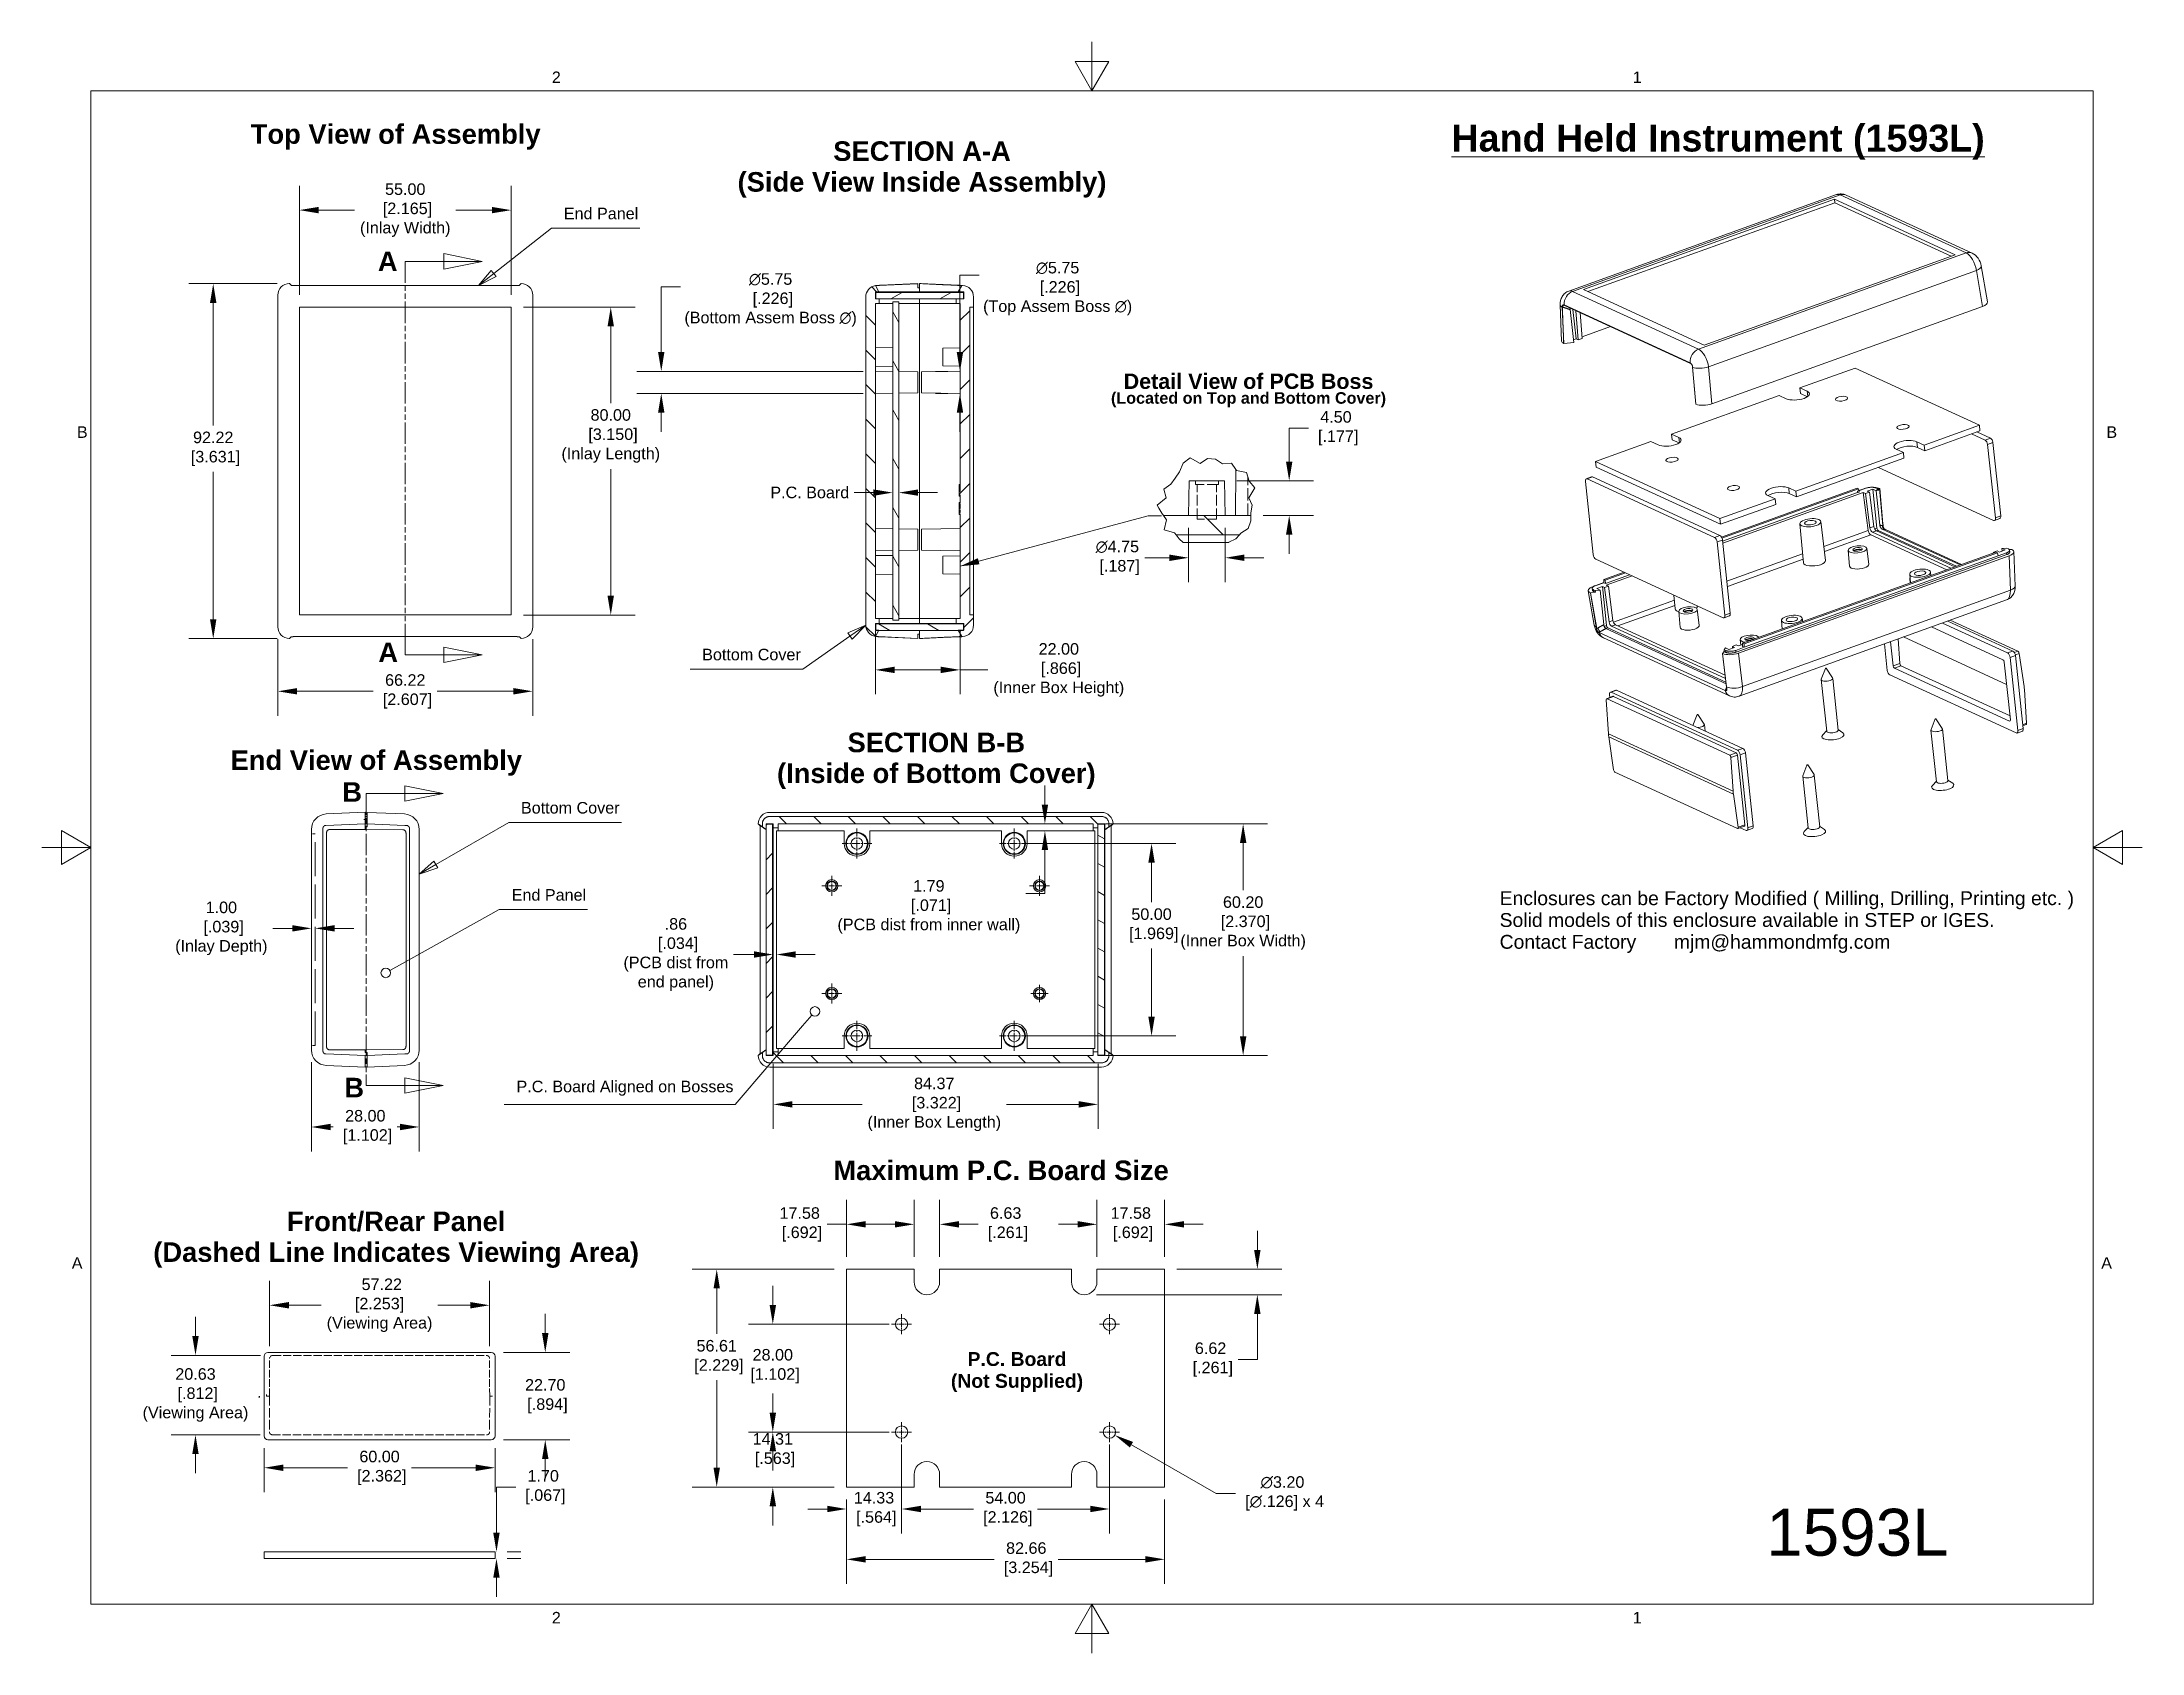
# Model space of a CAD drawing. Extents: x 7 to 552, y 7 to 425.
import ezdxf

# ---------------------------------------------------------------- set-up
doc = ezdxf.new("R2010")
doc.units = 0
doc.header["$LTSCALE"] = 2
doc.header["$MEASUREMENT"] = 0
for name, pattern in [('CHAIN', [0.7087, 0.4724, -0.0591, 0.1181, -0.0591]), ('DASHED', [0.2067, 0.1654, -0.0413]), ('DOUBLE_DASH_CHAIN', [1.2403, 0.6614, -0.0827, 0.1654, -0.0827, 0.1654, -0.0827])]:
    doc.linetypes.add(name, pattern=pattern)
for name, color, linetype, lineweight in [('Border (ANSI)', 7, 'Continuous', 9), ('Break Line (ANSI)', 7, 'Continuous', 9), ('Center Mark (ANSI)', 7, 'Continuous', 9), ('Dimension (ANSI)', 7, 'Continuous', 9), ('Hatch (ANSI)', 7, 'Continuous', 9), ('Hidden (ANSI)', 7, 'DASHED', 9), ('Section Line (ANSI)', 7, 'DOUBLE_DASH_CHAIN', 9), ('Symbol (ANSI)', 7, 'Continuous', 9), ('Visible (ANSI)', 7, 'Continuous', 9), ('Visible Narrow (ANSI)', 7, 'Continuous', 9)]:
    doc.layers.add(name, color=color, linetype=linetype, lineweight=lineweight)
doc.styles.add('Label Text (ANSI)', font='ARIAL.TTF')
doc.styles.add('Note Text (ANSI)', font='ARIAL.TTF')
doc.styles.add('Text Style45', font='ARIAL.TTF')
doc.styles.add('Text Style48', font='ARIALBD.TTF')
doc.dimstyles.new('Default - mm (ANSI)', dxfattribs={"dimscale": 2, "dimtxt": 1.5, "dimasz": 2.5, "dimexe": 3.175, "dimexo": 1.6002, "dimgap": 0.8, "dimtad": 0, "dimtih": 1, "dimtoh": 1, "dimrnd": 1e-08, "dimzin": 4, "dimdsep": 46, "dimtxsty": 'Note Text (ANSI)', "dimcen": 0.09, "dimdle": 10, "dimclrd": 256, "dimclre": 256, "dimclrt": 256, "dimadec": 1, "dimazin": 0, "dimtfac": 2.032, "dimtofl": 0, "dimtmove": 0, "dimatfit": 3, "dimfxl": 0, "dimtolj": 1, "dimtzin": 0, "dimlwd": -1, "dimlwe": -1, "dimarcsym": 0})
doc.dimstyles.new('Default - mm (ANSI)$7', dxfattribs={"dimscale": 2, "dimtxt": 1.5, "dimasz": 2.5, "dimexe": 3.175, "dimexo": 1.6002, "dimgap": 0.8, "dimtad": 0, "dimtih": 1, "dimtoh": 1, "dimrnd": 1e-08, "dimzin": 4, "dimdsep": 46, "dimtxsty": 'Note Text (ANSI)', "dimcen": 0.09, "dimdle": 10, "dimclrd": 256, "dimclre": 256, "dimclrt": 256, "dimadec": 1, "dimazin": 0, "dimtfac": 2.032, "dimtofl": 0, "dimtmove": 0, "dimatfit": 3, "dimfxl": 0, "dimtolj": 1, "dimtzin": 0, "dimlwd": -1, "dimlwe": -1, "dimarcsym": 0})

msp = doc.modelspace()

# ---------------------------------------------------------------- texts
at = {"layer": 'Symbol (ANSI)', "attachment_point": 2}
for s, insert, char_height, width, style in [('{\\fArial|b1|i0;Top View of Assembly}', (98.491, 403.821), 5.08, 89.96024, 'Label Text (ANSI)'), ('{\\fArial|b1|i0;\\H7.0000;\\LHand Held Instrument (1593L)}', (442.071, 403.741), 7, 140.17469, 'Label Text (ANSI)'), ('{\\fArial|b1|i0;End View of Assembly}', (93.46, 241.144), 5.08, 89.96024, 'Label Text (ANSI)'), ('{\\fArial|b1|i0;Maximum P.C. Board Size}', (255.782, 134.558), 5.08, 89.96024, 'Label Text (ANSI)'), ('{\\fArial|b0|i0;\\H12.2000;1593L}', (478.256, 44.088), 12.2, 47.37729, 'Note Text (ANSI)')]:
    msp.add_mtext(s, dxfattribs=dict(at, insert=insert, char_height=char_height, width=width, style=style))
at = {"layer": 'Symbol (ANSI)', "attachment_point": 2, "style": 'Label Text (ANSI)'}
for s, insert, char_height, width, line_spacing_factor in [('{\\fArial|b1|i0;SECTION A-A\\P(Side View Inside Assembly)}', (235.24, 399.386), 5.08, 104.28855, 0.944221), ('{\\fArial|b1|i0;\\H4.0000;Detail View of PCB Boss\\P\\fArial|b1|i0;\\H3.0000;(Located on Top and Bottom Cover)}', (320.064, 339.05), 5.08, 74.68389, 0.726447), ('{\\fArial|b1|i0;SECTION B-B\\P(Inside of Bottom Cover)}', (238.951, 245.736), 5.08, 93.9226, 0.944221), ('{\\fArial|b1|i0;Front/Rear Panel\\P(Dashed Line Indicates Viewing Area)}', (98.606, 121.306), 5.08, 132.82502, 0.944221), ('{\\fArial|b1|i0;\\H3.6000;P.C. Board\\P(Not Supplied)}', (259.919, 84.783), 3.6, 36.62572, 0.944221)]:
    msp.add_mtext(s, dxfattribs=dict(at, insert=insert, char_height=char_height, width=width, line_spacing_factor=line_spacing_factor))
at = {"layer": 'Symbol (ANSI)', "insert": (299.016, 303.581), "char_height": 3, "attachment_point": 1, "style": 'Note Text (ANSI)'}
msp.add_mtext('{ }', dxfattribs=at)
at = {"layer": 'Symbol (ANSI)', "color": 5, "true_color": 0x0000ff, "insert": (385.301, 204.523), "char_height": 3.6, "width": 149.22713, "attachment_point": 1, "line_spacing_factor": 0.944221, "style": 'Note Text (ANSI)'}
msp.add_mtext('{\\fArial|b0|i0;\\H3.6000;Enclosures can be Factory Modified ( Milling, Drilling, Printing etc. )\\PSolid models of this enclosure available in STEP or IGES.\\PContact Factory       mjm@hammondmfg.com}', dxfattribs=at)

# ---------------------------------------------------------------- blocks, each defined once
blk = doc.blocks.new('Borders Default Border')
at = {"layer": 'Border (ANSI)', "flags": 128}
for points in [[(139.7, 212.6), (139.7, 206.25), (137.5, 210.06), (141.9, 210.06), (139.7, 206.25)], [(9.65, 9.65), (9.65, 206.25), (269.75, 206.25), (269.75, 9.65), (9.65, 9.65)], [(3.3, 107.95), (9.65, 107.95), (5.84, 110.15), (5.84, 105.75), (9.65, 107.95)], [(276.1, 107.95), (269.75, 107.95), (273.56, 110.15), (273.56, 105.75), (269.75, 107.95)], [(139.7, 3.3), (139.7, 9.65), (137.5, 5.84), (141.9, 5.84), (139.7, 9.65)]]:
    blk.add_lwpolyline(points, dxfattribs=at)
at = {"layer": 'Border (ANSI)', "char_height": 1.5, "attachment_point": 7, "style": 'Text Style45'}
for s, insert in [('2', (69.53, 207.26)), ('1', (209.94, 207.26)), ('B', (7.84, 161.17)), ('B', (271.47, 161.17)), ('A', (7.17, 53.22)), ('A', (270.8, 53.22)), ('2', (69.53, 7.14)), ('1', (209.94, 7.14))]:
    blk.add_mtext(s, dxfattribs=dict(at, insert=insert))
blk = doc.blocks.new('2dTransSection0')
at = {"layer": 'Section Line (ANSI)', "linetype": 'DOUBLE_DASH_CHAIN', "ltscale": 2.102977}
blk.add_line((45.42, 114.95), (45.42, 77.04), dxfattribs=at)
at = {"layer": 'Section Line (ANSI)', "ltscale": 0.442174}
for p, q in [((45.42, 114.95), (45.42, 113.56)), ((45.42, 78.44), (45.42, 77.04))]:
    blk.add_line(p, q, dxfattribs=at)
at = {"layer": 'Section Line (ANSI)', "linetype": 'Continuous'}
for p, q in [((45.42, 114.95), (50.42, 114.95)), ((55.42, 114.95), (50.42, 115.95)), ((50.42, 115.95), (50.42, 113.95)), ((50.42, 114.95), (55.42, 114.95)), ((50.42, 113.95), (55.42, 114.95)), ((45.42, 77.04), (50.42, 77.04)), ((55.42, 77.04), (50.42, 78.04)), ((50.42, 78.04), (50.42, 76.04)), ((50.42, 77.04), (55.42, 77.04)), ((50.42, 76.04), (55.42, 77.04))]:
    blk.add_line(p, q, dxfattribs=at)
at = {"layer": 'Section Line (ANSI)', "linetype": 'Continuous', "flags": 128}
for points in [[(50.42, 113.95), (55.42, 114.95), (50.42, 115.95), (50.42, 113.95)], [(50.42, 76.04), (55.42, 77.04), (50.42, 78.04), (50.42, 76.04)]]:
    blk.add_lwpolyline(points, dxfattribs=at)
at = {"layer": 'Section Line (ANSI)'}
for points in [[(50.42, 113.95), (55.42, 114.95), (50.42, 115.95), (50.42, 113.95)], [(50.42, 76.04), (55.42, 77.04), (50.42, 78.04), (50.42, 76.04)]]:
    blk.add_solid(points, dxfattribs=at)
at = {"layer": 'Section Line (ANSI)', "char_height": 2.54, "attachment_point": 7, "style": 'Text Style48'}
for insert in [(42.31, 113.89), (42.58, 75.49)]:
    blk.add_mtext('B', dxfattribs=dict(at, insert=insert))
blk = doc.blocks.new('*D6')
at = {"layer": 'Defpoints', "color": 0}
for p in [(229.94, 64.02), (283.94, 64.02), (283.94, 44.02)]:
    blk.add_point(p, dxfattribs=at)
at = {"layer": 'Dimension (ANSI)'}
for p, q in [((229.94, 60.82), (229.94, 37.67)), ((283.94, 60.82), (283.94, 37.67)), ((234.94, 44.02), (248.62, 44.02)), ((278.94, 44.02), (265.25, 44.02))]:
    blk.add_line(p, q, dxfattribs=at)
for points in [[(234.94, 44.86), (234.94, 43.19), (229.94, 44.02)], [(278.94, 44.86), (278.94, 43.19), (283.94, 44.02)]]:
    blk.add_solid(points, dxfattribs=at)
at = {"layer": 'Dimension (ANSI)', "insert": (256.94, 48.45), "char_height": 3, "attachment_point": 2, "style": 'Note Text (ANSI)'}
blk.add_mtext('\\A1;54.00\\P [2.126]', dxfattribs=at)
blk = doc.blocks.new('*D7')
at = {"layer": 'Defpoints', "color": 0}
for p in [(215.61, 49.72), (298.27, 49.72), (298.27, 30.94)]:
    blk.add_point(p, dxfattribs=at)
at = {"layer": 'Dimension (ANSI)'}
for p, q in [((215.61, 46.52), (215.61, 24.59)), ((298.27, 46.52), (298.27, 24.59)), ((220.61, 30.94), (254.01, 30.94)), ((293.27, 30.94), (270.63, 30.94))]:
    blk.add_line(p, q, dxfattribs=at)
for points in [[(220.61, 31.78), (220.61, 30.11), (215.61, 30.94)], [(293.27, 31.78), (293.27, 30.11), (298.27, 30.94)]]:
    blk.add_solid(points, dxfattribs=at)
at = {"layer": 'Dimension (ANSI)', "insert": (262.32, 35.37), "char_height": 3, "attachment_point": 2, "style": 'Note Text (ANSI)'}
blk.add_mtext('\\A1;82.66\\P [3.254]', dxfattribs=at)
blk = doc.blocks.new('*D8')
at = {"layer": 'Defpoints', "color": 0}
for p in [(196.47, 92.02), (229.94, 92.02), (229.94, 64.02)]:
    blk.add_point(p, dxfattribs=at)
at = {"layer": 'Dimension (ANSI)'}
for p, q in [((196.47, 97.02), (196.47, 102.02)), ((226.74, 92.02), (190.12, 92.02)), ((226.74, 64.02), (190.12, 64.02)), ((196.47, 59.02), (196.47, 54.02))]:
    blk.add_line(p, q, dxfattribs=at)
for points in [[(195.64, 97.02), (197.31, 97.02), (196.47, 92.02)], [(195.64, 59.02), (197.31, 59.02), (196.47, 64.02)]]:
    blk.add_solid(points, dxfattribs=at)
at = {"layer": 'Dimension (ANSI)', "insert": (196.47, 85.6), "char_height": 3, "attachment_point": 2, "style": 'Note Text (ANSI)'}
blk.add_mtext('\\A1;28.00\\P [1.102]', dxfattribs=at)
blk = doc.blocks.new('*D9')
at = {"layer": 'Defpoints', "color": 0}
for p in [(215.61, 106.33), (181.9, 49.72), (215.61, 49.72)]:
    blk.add_point(p, dxfattribs=at)
at = {"layer": 'Dimension (ANSI)'}
for p, q in [((212.41, 106.33), (175.55, 106.33)), ((181.9, 101.33), (181.9, 89.54)), ((181.9, 54.72), (181.9, 77.48)), ((212.41, 49.72), (175.55, 49.72))]:
    blk.add_line(p, q, dxfattribs=at)
for points in [[(181.07, 101.33), (182.73, 101.33), (181.9, 106.33)], [(181.07, 54.72), (182.73, 54.72), (181.9, 49.72)]]:
    blk.add_solid(points, dxfattribs=at)
at = {"layer": 'Dimension (ANSI)', "insert": (181.9, 87.94), "char_height": 3, "attachment_point": 2, "style": 'Note Text (ANSI)'}
blk.add_mtext('\\A1;56.61\\P [2.229]', dxfattribs=at)
blk = doc.blocks.new('*D10')
at = {"layer": 'Defpoints', "color": 0}
for p in [(196.47, 64.02), (229.94, 64.02), (215.61, 49.72)]:
    blk.add_point(p, dxfattribs=at)
at = {"layer": 'Dimension (ANSI)'}
for p, q in [((196.47, 69.02), (196.47, 74.02)), ((226.74, 64.02), (190.12, 64.02)), ((212.41, 49.72), (190.12, 49.72)), ((196.47, 44.72), (196.47, 39.72))]:
    blk.add_line(p, q, dxfattribs=at)
for points in [[(195.64, 69.02), (197.31, 69.02), (196.47, 64.02)], [(195.64, 44.72), (197.31, 44.72), (196.47, 49.72)]]:
    blk.add_solid(points, dxfattribs=at)
at = {"layer": 'Dimension (ANSI)', "insert": (196.47, 63.73), "char_height": 3, "attachment_point": 2, "style": 'Note Text (ANSI)'}
blk.add_mtext('\\A1;14.31\\P [.563]', dxfattribs=at)
blk = doc.blocks.new('*D11')
at = {"layer": 'Defpoints', "color": 0}
for p in [(229.94, 64.02), (215.61, 49.72), (229.94, 44.02)]:
    blk.add_point(p, dxfattribs=at)
at = {"layer": 'Dimension (ANSI)'}
for p, q in [((229.94, 60.82), (229.94, 37.67)), ((210.61, 44.02), (205.61, 44.02)), ((215.61, 46.52), (215.61, 37.67)), ((234.94, 44.02), (239.94, 44.02))]:
    blk.add_line(p, q, dxfattribs=at)
for points in [[(210.61, 44.86), (210.61, 43.19), (215.61, 44.02)], [(234.94, 44.86), (234.94, 43.19), (229.94, 44.02)]]:
    blk.add_solid(points, dxfattribs=at)
at = {"layer": 'Dimension (ANSI)', "insert": (222.77, 48.45), "char_height": 3, "attachment_point": 2, "style": 'Note Text (ANSI)'}
blk.add_mtext('\\A1;14.33\\P [.564]', dxfattribs=at)
blk = doc.blocks.new('*D12')
at = {"layer": 'Defpoints', "color": 0}
for p in [(215.61, 117.99), (215.61, 106.33), (233.19, 106.33)]:
    blk.add_point(p, dxfattribs=at)
at = {"layer": 'Dimension (ANSI)'}
for p, q in [((215.61, 109.53), (215.61, 124.34)), ((233.19, 109.53), (233.19, 124.34)), ((215.61, 117.99), (210.61, 117.99)), ((228.19, 117.99), (220.61, 117.99))]:
    blk.add_line(p, q, dxfattribs=at)
for points in [[(220.61, 118.82), (220.61, 117.16), (215.61, 117.99)], [(228.19, 118.82), (228.19, 117.16), (233.19, 117.99)]]:
    blk.add_solid(points, dxfattribs=at)
at = {"layer": 'Dimension (ANSI)', "insert": (203.46, 122.42), "char_height": 3, "attachment_point": 2, "style": 'Note Text (ANSI)'}
blk.add_mtext('\\A1;17.58\\P [.692]', dxfattribs=at)
blk = doc.blocks.new('*D13')
at = {"layer": 'Defpoints', "color": 0}
for p in [(233.19, 117.99), (233.19, 106.33), (239.82, 106.33)]:
    blk.add_point(p, dxfattribs=at)
at = {"layer": 'Dimension (ANSI)'}
for p, q in [((233.19, 109.53), (233.19, 124.34)), ((239.82, 109.53), (239.82, 124.34)), ((228.19, 117.99), (223.19, 117.99)), ((244.82, 117.99), (249.82, 117.99))]:
    blk.add_line(p, q, dxfattribs=at)
for points in [[(228.19, 118.82), (228.19, 117.16), (233.19, 117.99)], [(244.82, 118.82), (244.82, 117.16), (239.82, 117.99)]]:
    blk.add_solid(points, dxfattribs=at)
at = {"layer": 'Dimension (ANSI)', "insert": (256.97, 122.42), "char_height": 3, "attachment_point": 2, "style": 'Note Text (ANSI)'}
blk.add_mtext('\\A1;6.63\\P [.261]', dxfattribs=at)
blk = doc.blocks.new('*D14')
at = {"layer": 'Defpoints', "color": 0}
for p in [(298.27, 106.33), (322.36, 106.33), (277.37, 99.71)]:
    blk.add_point(p, dxfattribs=at)
at = {"layer": 'Dimension (ANSI)'}
for p, q in [((322.36, 111.33), (322.36, 116.33)), ((301.47, 106.33), (328.71, 106.33)), ((280.57, 99.71), (328.71, 99.71)), ((322.36, 94.71), (322.36, 82.87)), ((322.36, 82.87), (317.36, 82.87))]:
    blk.add_line(p, q, dxfattribs=at)
for points in [[(321.52, 111.33), (323.19, 111.33), (322.36, 106.33)], [(321.52, 94.71), (323.19, 94.71), (322.36, 99.71)]]:
    blk.add_solid(points, dxfattribs=at)
at = {"layer": 'Dimension (ANSI)', "insert": (310.21, 87.3), "char_height": 3, "attachment_point": 2, "style": 'Note Text (ANSI)'}
blk.add_mtext('\\A1;6.62\\P [.261]', dxfattribs=at)
blk = doc.blocks.new('*D15')
at = {"layer": 'Defpoints', "color": 0}
for p in [(298.27, 117.99), (280.68, 106.33), (298.27, 106.33)]:
    blk.add_point(p, dxfattribs=at)
at = {"layer": 'Dimension (ANSI)'}
for p, q in [((280.68, 109.53), (280.68, 124.34)), ((298.27, 109.53), (298.27, 124.34)), ((275.68, 117.99), (270.68, 117.99)), ((303.27, 117.99), (308.27, 117.99))]:
    blk.add_line(p, q, dxfattribs=at)
for points in [[(275.68, 118.82), (275.68, 117.16), (280.68, 117.99)], [(303.27, 118.82), (303.27, 117.16), (298.27, 117.99)]]:
    blk.add_solid(points, dxfattribs=at)
at = {"layer": 'Dimension (ANSI)', "insert": (289.48, 122.42), "char_height": 3, "attachment_point": 2, "style": 'Note Text (ANSI)'}
blk.add_mtext('\\A1;17.58\\P [.692]', dxfattribs=at)
blk = doc.blocks.new('*D16')
at = {"layer": 'Defpoints', "color": 0}
for p in [(282.55, 64.82), (285.32, 63.22)]:
    blk.add_point(p, dxfattribs=at)
at = {"layer": 'Dimension (ANSI)'}
for p, q in [((283.76, 64.02), (284.12, 64.02)), ((283.94, 63.84), (283.94, 64.2)), ((311.68, 48.01), (289.65, 60.72)), ((316.68, 48.01), (311.68, 48.01))]:
    blk.add_line(p, q, dxfattribs=at)
blk.add_solid([(290.07, 61.45), (289.24, 60), (285.32, 63.22)], dxfattribs=at)
at = {"layer": 'Dimension (ANSI)', "insert": (328.87, 52.53), "char_height": 3, "attachment_point": 2, "style": 'Note Text (ANSI)'}
blk.add_mtext('\\A1;∅3.20\\P [∅.126] x 4', dxfattribs=at)
blk = doc.blocks.new('*D17')
at = {"layer": 'Defpoints', "color": 0}
for p in [(122.87, 96.96), (65.74, 83.11), (122.87, 83.11)]:
    blk.add_point(p, dxfattribs=at)
at = {"layer": 'Dimension (ANSI)'}
for p, q in [((65.74, 86.31), (65.74, 103.31)), ((122.87, 86.31), (122.87, 103.31)), ((70.74, 96.96), (79.16, 96.96)), ((117.87, 96.96), (109.44, 96.96))]:
    blk.add_line(p, q, dxfattribs=at)
for points in [[(70.74, 97.8), (70.74, 96.13), (65.74, 96.96)], [(117.87, 97.8), (117.87, 96.13), (122.87, 96.96)]]:
    blk.add_solid(points, dxfattribs=at)
at = {"layer": 'Dimension (ANSI)', "insert": (94.3, 96.96), "char_height": 3, "attachment_point": 5, "style": 'Note Text (ANSI)'}
blk.add_mtext('\\A1; 57.22\\P[2.253]\\P(Viewing Area)', dxfattribs=at)
blk = doc.blocks.new('*D18')
at = {"layer": 'Defpoints', "color": 0}
for p in [(66.6, 83.93), (46.48, 63.31), (66.48, 63.31)]:
    blk.add_point(p, dxfattribs=at)
at = {"layer": 'Dimension (ANSI)'}
for p, q in [((46.48, 88.93), (46.48, 93.93)), ((63.4, 83.93), (40.13, 83.93)), ((63.28, 63.31), (40.13, 63.31)), ((46.48, 58.31), (46.48, 53.31))]:
    blk.add_line(p, q, dxfattribs=at)
for points in [[(45.65, 88.93), (47.31, 88.93), (46.48, 83.93)], [(45.65, 58.31), (47.31, 58.31), (46.48, 63.31)]]:
    blk.add_solid(points, dxfattribs=at)
at = {"layer": 'Dimension (ANSI)', "insert": (46.48, 80.6), "char_height": 3, "attachment_point": 2, "style": 'Note Text (ANSI)'}
blk.add_mtext('\\A1;20.63\\P [.812]\\P(Viewing Area)', dxfattribs=at)
blk = doc.blocks.new('*D19')
at = {"layer": 'Defpoints', "color": 0}
for p in [(123.3, 84.71), (123.3, 62.01), (137.35, 62.01)]:
    blk.add_point(p, dxfattribs=at)
at = {"layer": 'Dimension (ANSI)'}
for p, q in [((137.35, 89.71), (137.35, 94.71)), ((126.5, 84.71), (143.7, 84.71)), ((126.5, 62.01), (143.7, 62.01)), ((137.35, 57.01), (137.35, 52.01))]:
    blk.add_line(p, q, dxfattribs=at)
for points in [[(136.52, 89.71), (138.19, 89.71), (137.35, 84.71)], [(136.52, 57.01), (138.19, 57.01), (137.35, 62.01)]]:
    blk.add_solid(points, dxfattribs=at)
at = {"layer": 'Dimension (ANSI)', "insert": (137.35, 77.78), "char_height": 3, "attachment_point": 2, "style": 'Note Text (ANSI)'}
blk.add_mtext('\\A1;22.70\\P [.894]', dxfattribs=at)
blk = doc.blocks.new('*D20')
at = {"layer": 'Defpoints', "color": 0}
for p in [(64.3, 63.01), (124.3, 63.01), (124.3, 54.74)]:
    blk.add_point(p, dxfattribs=at)
at = {"layer": 'Dimension (ANSI)'}
for p, q in [((64.3, 59.81), (64.3, 48.39)), ((69.3, 54.74), (85.99, 54.74)), ((119.3, 54.74), (102.61, 54.74)), ((124.3, 59.81), (124.3, 48.39))]:
    blk.add_line(p, q, dxfattribs=at)
for points in [[(69.3, 55.57), (69.3, 53.9), (64.3, 54.74)], [(119.3, 55.57), (119.3, 53.9), (124.3, 54.74)]]:
    blk.add_solid(points, dxfattribs=at)
at = {"layer": 'Dimension (ANSI)', "insert": (94.3, 59.16), "char_height": 3, "attachment_point": 2, "style": 'Note Text (ANSI)'}
blk.add_mtext('\\A1;60.00\\P [2.362]', dxfattribs=at)
blk = doc.blocks.new('*D21')
at = {"layer": 'Defpoints', "color": 0}
for p in [(124.3, 32.87), (124.3, 31.17), (124.68, 31.17)]:
    blk.add_point(p, dxfattribs=at)
at = {"layer": 'Dimension (ANSI)'}
for p, q in [((124.68, 37.87), (124.68, 49.72)), ((124.68, 49.72), (129.68, 49.72)), ((127.5, 32.87), (131.03, 32.87)), ((127.5, 31.17), (131.03, 31.17)), ((124.68, 26.17), (124.68, 21.17))]:
    blk.add_line(p, q, dxfattribs=at)
for points in [[(123.84, 37.87), (125.51, 37.87), (124.68, 32.87)], [(123.84, 26.17), (125.51, 26.17), (124.68, 31.17)]]:
    blk.add_solid(points, dxfattribs=at)
at = {"layer": 'Dimension (ANSI)', "insert": (136.82, 54.14), "char_height": 3, "attachment_point": 2, "style": 'Note Text (ANSI)'}
blk.add_mtext('\\A1;1.70\\P [.067]', dxfattribs=at)
blk = doc.blocks.new('*D22')
at = {"layer": 'Defpoints', "color": 0}
for p in [(76.6, 163.28), (104.6, 163.28), (104.6, 143.28)]:
    blk.add_point(p, dxfattribs=at)
at = {"layer": 'Dimension (ANSI)'}
for p, q in [((76.6, 160.08), (76.6, 136.93)), ((104.6, 160.08), (104.6, 136.93)), ((81.6, 143.28), (82.29, 143.28)), ((99.6, 143.28), (98.91, 143.28))]:
    blk.add_line(p, q, dxfattribs=at)
for points in [[(81.6, 144.11), (81.6, 142.44), (76.6, 143.28)], [(99.6, 144.11), (99.6, 142.44), (104.6, 143.28)]]:
    blk.add_solid(points, dxfattribs=at)
at = {"layer": 'Dimension (ANSI)', "insert": (90.6, 147.7), "char_height": 3, "attachment_point": 2, "style": 'Note Text (ANSI)'}
blk.add_mtext('\\A1;28.00\\P [1.102]', dxfattribs=at)
blk = doc.blocks.new('*D23')
at = {"layer": 'Defpoints', "color": 0}
for p in [(196.58, 188.09), (197.44, 172.86), (196.58, 162.85)]:
    blk.add_point(p, dxfattribs=at)
at = {"layer": 'Dimension (ANSI)'}
for p, q in [((196.58, 166.05), (196.58, 194.44)), ((191.58, 188.09), (186.25, 188.09)), ((202.44, 188.09), (207.44, 188.09))]:
    blk.add_line(p, q, dxfattribs=at)
for points in [[(191.58, 188.93), (191.58, 187.26), (196.58, 188.09)], [(202.44, 188.93), (202.44, 187.26), (197.44, 188.09)]]:
    blk.add_solid(points, dxfattribs=at)
at = {"layer": 'Dimension (ANSI)', "insert": (171.29, 188.09), "char_height": 3, "attachment_point": 5, "style": 'Note Text (ANSI)'}
blk.add_mtext('\\A1;.86\\P [.034]\\P(PCB dist from\\Pend panel)', dxfattribs=at)
blk = doc.blocks.new('*D24')
at = {"layer": 'Defpoints', "color": 0}
for p in [(237.02, 220.25), (237.05, 222.05), (267.17, 222.05)]:
    blk.add_point(p, dxfattribs=at)
at = {"layer": 'Dimension (ANSI)'}
for p, q in [((267.17, 227.05), (267.17, 232.05)), ((267.17, 215.25), (267.17, 203.93)), ((267.17, 203.93), (262.17, 203.93))]:
    blk.add_line(p, q, dxfattribs=at)
for points in [[(266.33, 227.05), (268, 227.05), (267.17, 222.05)], [(266.33, 215.25), (268, 215.25), (267.17, 220.25)]]:
    blk.add_solid(points, dxfattribs=at)
at = {"layer": 'Dimension (ANSI)', "insert": (237.02, 207.42), "char_height": 3, "attachment_point": 2, "style": 'Note Text (ANSI)'}
blk.add_mtext('\\A1;1.79\\P [.071]\\P(PCB dist from inner wall)', dxfattribs=at)
blk = doc.blocks.new('*D25')
at = {"layer": 'Defpoints', "color": 0}
for p in [(196.58, 162.85), (280.96, 162.85), (280.96, 149.15)]:
    blk.add_point(p, dxfattribs=at)
at = {"layer": 'Dimension (ANSI)'}
for p, q in [((196.58, 159.65), (196.58, 142.8)), ((280.96, 159.65), (280.96, 142.8)), ((201.58, 149.15), (219.66, 149.15)), ((275.96, 149.15), (257.17, 149.15))]:
    blk.add_line(p, q, dxfattribs=at)
for points in [[(201.58, 149.99), (201.58, 148.32), (196.58, 149.15)], [(275.96, 149.99), (275.96, 148.32), (280.96, 149.15)]]:
    blk.add_solid(points, dxfattribs=at)
at = {"layer": 'Dimension (ANSI)', "insert": (238.42, 149.15), "char_height": 3, "attachment_point": 5, "style": 'Note Text (ANSI)'}
blk.add_mtext('\\A1;84.37\\P [3.322]\\P(Inner Box Length)', dxfattribs=at)
blk = doc.blocks.new('*D26')
at = {"layer": 'Defpoints', "color": 0}
for p in [(279.71, 222.05), (318.67, 222.05), (279.71, 161.85)]:
    blk.add_point(p, dxfattribs=at)
at = {"layer": 'Dimension (ANSI)'}
for p, q in [((282.91, 222.05), (325.02, 222.05)), ((318.67, 217.05), (318.67, 204.82)), ((318.67, 166.85), (318.67, 187.66)), ((282.91, 161.85), (325.02, 161.85))]:
    blk.add_line(p, q, dxfattribs=at)
for points in [[(317.84, 217.05), (319.51, 217.05), (318.67, 222.05)], [(317.84, 166.85), (319.51, 166.85), (318.67, 161.85)]]:
    blk.add_solid(points, dxfattribs=at)
at = {"layer": 'Dimension (ANSI)', "insert": (318.67, 203.22), "char_height": 3, "attachment_point": 2, "style": 'Note Text (ANSI)'}
blk.add_mtext('\\A1;60.20\\P [2.370]\\P(Inner Box Width)', dxfattribs=at)
blk = doc.blocks.new('Balloon1')
at = {"layer": 'Symbol (ANSI)'}
for p, q in [((54.46, 105.73), (63.96, 111.21)), ((63.96, 111.21), (78.57, 111.21)), ((54.21, 106.16), (52.3, 104.48)), ((54.46, 105.73), (52.3, 104.48)), ((52.3, 104.48), (54.71, 105.3)), ((54.71, 105.3), (54.21, 106.16))]:
    blk.add_line(p, q, dxfattribs=at)
at = {"layer": 'Symbol (ANSI)', "flags": 128}
blk.add_lwpolyline([(54.21, 106.16), (52.3, 104.48), (54.71, 105.3), (54.21, 106.16)], dxfattribs=at)
at = {"layer": 'Symbol (ANSI)'}
blk.add_solid([(54.21, 106.16), (52.3, 104.48), (54.71, 105.3), (54.21, 106.16)], dxfattribs=at)
at = {"layer": 'Symbol (ANSI)', "insert": (65.52, 112.34), "char_height": 1.5, "attachment_point": 7, "style": 'Text Style45'}
blk.add_mtext('Bottom Cover', dxfattribs=at)
blk = doc.blocks.new('Balloon2')
at = {"layer": 'Symbol (ANSI)'}
for p, q in [((50.13, 92.88), (62.71, 99.9)), ((62.71, 99.9), (74.18, 99.9)), ((50.13, 92.88), (48.5, 91.97))]:
    blk.add_line(p, q, dxfattribs=at)
blk.add_circle((47.96, 91.66), 0.622, dxfattribs=at)
at = {"layer": 'Symbol (ANSI)', "insert": (64.32, 101.02), "char_height": 1.5, "attachment_point": 7, "style": 'Text Style45'}
blk.add_mtext('End Panel', dxfattribs=at)
blk = doc.blocks.new('Balloon3')
at = {"layer": 'Symbol (ANSI)'}
for p, q in [((102.09, 84.76), (93.34, 74.57)), ((102.09, 84.76), (103.31, 86.18)), ((93.34, 74.57), (63.35, 74.57))]:
    blk.add_line(p, q, dxfattribs=at)
blk.add_circle((103.71, 86.65), 0.622, dxfattribs=at)
at = {"layer": 'Symbol (ANSI)', "insert": (64.94, 75.7), "char_height": 1.5, "attachment_point": 7, "style": 'Text Style45'}
blk.add_mtext('P.C. Board Aligned on Bosses', dxfattribs=at)
blk = doc.blocks.new('*D30')
at = {"layer": 'Defpoints', "color": 0}
for p in [(128.48, 381.51), (73.48, 356.31), (128.48, 356.31)]:
    blk.add_point(p, dxfattribs=at)
at = {"layer": 'Dimension (ANSI)'}
for p, q in [((73.48, 359.51), (73.48, 387.86)), ((128.48, 359.51), (128.48, 387.86)), ((78.48, 381.51), (87.82, 381.51)), ((123.48, 381.51), (114.13, 381.51))]:
    blk.add_line(p, q, dxfattribs=at)
for points in [[(78.48, 382.35), (78.48, 380.68), (73.48, 381.51)], [(123.48, 382.35), (123.48, 380.68), (128.48, 381.51)]]:
    blk.add_solid(points, dxfattribs=at)
at = {"layer": 'Dimension (ANSI)', "insert": (100.98, 381.51), "char_height": 3, "attachment_point": 5, "style": 'Note Text (ANSI)'}
blk.add_mtext('\\A1;55.00\\P [2.165]\\P(Inlay Width)', dxfattribs=at)
blk = doc.blocks.new('*D31')
at = {"layer": 'Defpoints', "color": 0}
for p in [(67.87, 273.2), (134.09, 273.2), (134.09, 256.49)]:
    blk.add_point(p, dxfattribs=at)
at = {"layer": 'Dimension (ANSI)'}
for p, q in [((67.87, 270), (67.87, 250.14)), ((134.09, 270), (134.09, 250.14)), ((72.87, 256.49), (92.66, 256.49)), ((129.09, 256.49), (109.29, 256.49))]:
    blk.add_line(p, q, dxfattribs=at)
for points in [[(72.87, 257.32), (72.87, 255.66), (67.87, 256.49)], [(129.09, 257.32), (129.09, 255.66), (134.09, 256.49)]]:
    blk.add_solid(points, dxfattribs=at)
at = {"layer": 'Dimension (ANSI)', "insert": (100.98, 260.92), "char_height": 3, "attachment_point": 2, "style": 'Note Text (ANSI)'}
blk.add_mtext('\\A1;66.22\\P [2.607]', dxfattribs=at)
blk = doc.blocks.new('*D32')
at = {"layer": 'Defpoints', "color": 0}
for p in [(70.87, 362.42), (51.09, 270.2), (70.86, 270.2)]:
    blk.add_point(p, dxfattribs=at)
at = {"layer": 'Dimension (ANSI)'}
for p, q in [((67.66, 362.42), (44.74, 362.42)), ((51.09, 357.42), (51.09, 325.56)), ((51.09, 275.2), (51.09, 313.5)), ((67.66, 270.2), (44.74, 270.2))]:
    blk.add_line(p, q, dxfattribs=at)
for points in [[(50.25, 357.42), (51.92, 357.42), (51.09, 362.42)], [(50.25, 275.2), (51.92, 275.2), (51.09, 270.2)]]:
    blk.add_solid(points, dxfattribs=at)
at = {"layer": 'Dimension (ANSI)', "insert": (51.09, 323.96), "char_height": 3, "attachment_point": 2, "style": 'Note Text (ANSI)'}
blk.add_mtext('\\A1;92.22\\P [3.631]', dxfattribs=at)
blk = doc.blocks.new('*D33')
at = {"layer": 'Defpoints', "color": 0}
for p in [(128.48, 356.31), (128.48, 276.31), (154.37, 276.31)]:
    blk.add_point(p, dxfattribs=at)
at = {"layer": 'Dimension (ANSI)'}
for p, q in [((131.68, 356.31), (160.72, 356.31)), ((154.37, 351.31), (154.37, 331.39)), ((154.37, 281.31), (154.37, 314.23)), ((131.68, 276.31), (160.72, 276.31))]:
    blk.add_line(p, q, dxfattribs=at)
for points in [[(153.53, 351.31), (155.2, 351.31), (154.37, 356.31)], [(153.53, 281.31), (155.2, 281.31), (154.37, 276.31)]]:
    blk.add_solid(points, dxfattribs=at)
at = {"layer": 'Dimension (ANSI)', "insert": (154.37, 329.79), "char_height": 3, "attachment_point": 2, "style": 'Note Text (ANSI)'}
blk.add_mtext('\\A1;80.00\\P [3.150]\\P(Inlay Length)', dxfattribs=at)
blk = doc.blocks.new('2dTransSection1')
at = {"layer": 'Section Line (ANSI)', "linetype": 'DOUBLE_DASH_CHAIN', "ltscale": 2.109474}
blk.add_line((50.49, 184.1), (50.49, 132.99), dxfattribs=at)
at = {"layer": 'Section Line (ANSI)', "ltscale": 0.444732}
for p, q in [((50.49, 184.1), (50.49, 182.7)), ((50.49, 134.39), (50.49, 132.99))]:
    blk.add_line(p, q, dxfattribs=at)
at = {"layer": 'Section Line (ANSI)', "linetype": 'Continuous'}
for p, q in [((50.49, 184.1), (55.49, 184.1)), ((60.49, 184.1), (55.49, 185.1)), ((55.49, 185.1), (55.49, 183.1)), ((55.49, 184.1), (60.49, 184.1)), ((55.49, 183.1), (60.49, 184.1)), ((60.49, 132.99), (55.49, 133.99)), ((55.49, 133.99), (55.49, 131.99)), ((50.49, 132.99), (55.49, 132.99)), ((55.49, 132.99), (60.49, 132.99)), ((55.49, 131.99), (60.49, 132.99))]:
    blk.add_line(p, q, dxfattribs=at)
at = {"layer": 'Section Line (ANSI)', "linetype": 'Continuous', "flags": 128}
for points in [[(55.49, 183.1), (60.49, 184.1), (55.49, 185.1), (55.49, 183.1)], [(55.49, 131.99), (60.49, 132.99), (55.49, 133.99), (55.49, 131.99)]]:
    blk.add_lwpolyline(points, dxfattribs=at)
at = {"layer": 'Section Line (ANSI)'}
for points in [[(55.49, 183.1), (60.49, 184.1), (55.49, 185.1), (55.49, 183.1)], [(55.49, 131.99), (60.49, 132.99), (55.49, 133.99), (55.49, 131.99)]]:
    blk.add_solid(points, dxfattribs=at)
at = {"layer": 'Section Line (ANSI)', "char_height": 2.54, "attachment_point": 7, "style": 'Text Style48'}
for insert in [(46.93, 182.83), (46.99, 132.04)]:
    blk.add_mtext('A', dxfattribs=dict(at, insert=insert))
blk = doc.blocks.new('*D35')
at = {"layer": 'Defpoints', "color": 0}
for p in [(167.49, 339.62), (223.12, 339.62), (223.12, 333.87)]:
    blk.add_point(p, dxfattribs=at)
at = {"layer": 'Dimension (ANSI)'}
for p, q in [((167.49, 344.62), (167.49, 361.62)), ((167.49, 361.62), (172.49, 361.62)), ((219.92, 339.62), (161.14, 339.62)), ((219.92, 333.87), (161.14, 333.87)), ((167.49, 328.87), (167.49, 323.87))]:
    blk.add_line(p, q, dxfattribs=at)
for points in [[(166.66, 344.62), (168.32, 344.62), (167.49, 339.62)], [(166.66, 328.87), (168.32, 328.87), (167.49, 333.87)]]:
    blk.add_solid(points, dxfattribs=at)
at = {"layer": 'Dimension (ANSI)', "insert": (195.9, 365.11), "char_height": 3, "attachment_point": 2, "style": 'Note Text (ANSI)'}
blk.add_mtext('\\A1;\\fAIGDT|b0|i0;\\H3.0000;n\\fArial|b0|i0;\\H3.0000;5.75\\P [.226]\\P(Bottom Assem Boss \\fAIGDT|b0|i0;\\H3.0000;n\\fArial|b0|i0;\\H3.0000;)', dxfattribs=at)
blk = doc.blocks.new('*D36')
at = {"layer": 'Defpoints', "color": 0}
for p in [(245.12, 339.62), (245.1, 333.87), (245.12, 333.87)]:
    blk.add_point(p, dxfattribs=at)
at = {"layer": 'Dimension (ANSI)'}
for p, q in [((245.1, 344.62), (245.1, 364.58)), ((245.1, 364.58), (250.1, 364.58)), ((241.92, 339.62), (238.75, 339.62)), ((241.92, 333.87), (238.75, 333.87)), ((245.1, 328.87), (245.1, 323.87))]:
    blk.add_line(p, q, dxfattribs=at)
for points in [[(244.26, 344.62), (245.93, 344.62), (245.1, 339.62)], [(244.26, 328.87), (245.93, 328.87), (245.1, 333.87)]]:
    blk.add_solid(points, dxfattribs=at)
at = {"layer": 'Dimension (ANSI)', "insert": (270.47, 368.07), "char_height": 3, "attachment_point": 2, "style": 'Note Text (ANSI)'}
blk.add_mtext('\\A1;\\fAIGDT|b0|i0;\\H3.0000;n\\fArial|b0|i0;\\H3.0000;5.75\\P [.226]\\P(Top Assem Boss \\fAIGDT|b0|i0;\\H3.0000;n\\fArial|b0|i0;\\H3.0000;)', dxfattribs=at)
blk = doc.blocks.new('*D37')
at = {"layer": 'Defpoints', "color": 0}
for p in [(227.62, 308.11), (229.22, 308.11), (229.22, 308.11)]:
    blk.add_point(p, dxfattribs=at)
at = {"layer": 'Dimension (ANSI)'}
for p, q in [((222.62, 308.11), (217.62, 308.11)), ((234.22, 308.11), (239.22, 308.11))]:
    blk.add_line(p, q, dxfattribs=at)
for points in [[(222.62, 308.94), (222.62, 307.28), (227.62, 308.11)], [(234.22, 308.94), (234.22, 307.28), (229.22, 308.11)]]:
    blk.add_solid(points, dxfattribs=at)
at = {"layer": 'Dimension (ANSI)', "insert": (205.5, 309.66), "char_height": 3, "attachment_point": 2, "style": 'Note Text (ANSI)'}
blk.add_mtext('\\A1; P.C. Board', dxfattribs=at)
blk = doc.blocks.new('*D38')
at = {"layer": 'Defpoints', "color": 0}
for p in [(223.12, 275.38), (245.12, 275.38), (223.12, 262.05)]:
    blk.add_point(p, dxfattribs=at)
at = {"layer": 'Dimension (ANSI)'}
for p, q in [((223.12, 272.18), (223.12, 255.7)), ((245.12, 272.18), (245.12, 255.7)), ((228.12, 262.05), (240.12, 262.05)), ((245.12, 262.05), (252.38, 262.05))]:
    blk.add_line(p, q, dxfattribs=at)
for points in [[(228.12, 262.88), (228.12, 261.22), (223.12, 262.05)], [(240.12, 262.88), (240.12, 261.22), (245.12, 262.05)]]:
    blk.add_solid(points, dxfattribs=at)
at = {"layer": 'Dimension (ANSI)', "insert": (270.78, 262.05), "char_height": 3, "attachment_point": 5, "style": 'Note Text (ANSI)'}
blk.add_mtext('\\A1;22.00\\P [.866]\\P(Inner Box Height)', dxfattribs=at)
blk = doc.blocks.new('*D40')
at = {"layer": 'Defpoints', "color": 0}
for p in [(304.51, 302.18), (314.01, 302.18), (314.01, 291.18)]:
    blk.add_point(p, dxfattribs=at)
at = {"layer": 'Dimension (ANSI)'}
for p, q in [((304.51, 298.98), (304.51, 284.83)), ((314.01, 298.98), (314.01, 284.83)), ((299.51, 291.18), (293.14, 291.18)), ((319.01, 291.18), (324.01, 291.18))]:
    blk.add_line(p, q, dxfattribs=at)
for points in [[(299.51, 292.02), (299.51, 290.35), (304.51, 291.18)], [(319.01, 292.02), (319.01, 290.35), (314.01, 291.18)]]:
    blk.add_solid(points, dxfattribs=at)
at = {"layer": 'Dimension (ANSI)', "insert": (285.99, 295.61), "char_height": 3, "attachment_point": 2, "style": 'Note Text (ANSI)'}
blk.add_mtext('\\A1;\\fAIGDT|b0|i0;\\H3.0000;n\\fArial|b0|i0;\\H3.0000;4.75\\P [.187]', dxfattribs=at)
blk = doc.blocks.new('*D41')
at = {"layer": 'Defpoints', "color": 0}
for p in [(313.86, 311.18), (320.71, 302.18), (330.63, 302.18)]:
    blk.add_point(p, dxfattribs=at)
at = {"layer": 'Dimension (ANSI)'}
for p, q in [((335.63, 324.85), (330.63, 324.85)), ((330.63, 324.85), (330.63, 321.18)), ((330.63, 316.18), (330.63, 321.18)), ((317.06, 311.18), (336.98, 311.18)), ((323.91, 302.18), (336.98, 302.18)), ((330.63, 297.18), (330.63, 292.18))]:
    blk.add_line(p, q, dxfattribs=at)
for points in [[(329.8, 316.18), (331.46, 316.18), (330.63, 311.18)], [(329.8, 297.18), (331.46, 297.18), (330.63, 302.18)]]:
    blk.add_solid(points, dxfattribs=at)
at = {"layer": 'Dimension (ANSI)', "insert": (342.78, 329.28), "char_height": 3, "attachment_point": 2, "style": 'Note Text (ANSI)'}
blk.add_mtext('\\A1;4.50\\P [.177]', dxfattribs=at)
blk = doc.blocks.new('*D42')
at = {"layer": 'Defpoints', "color": 0}
for p in [(76.6, 197.59), (77.6, 197.59), (77.6, 194.89)]:
    blk.add_point(p, dxfattribs=at)
at = {"layer": 'Dimension (ANSI)'}
for p, q in [((71.6, 194.89), (66.6, 194.89)), ((82.6, 194.89), (87.6, 194.89))]:
    blk.add_line(p, q, dxfattribs=at)
for points in [[(71.6, 195.73), (71.6, 194.06), (76.6, 194.89)], [(82.6, 195.73), (82.6, 194.06), (77.6, 194.89)]]:
    blk.add_solid(points, dxfattribs=at)
at = {"layer": 'Dimension (ANSI)', "insert": (53.2, 194.89), "char_height": 3, "attachment_point": 5, "style": 'Note Text (ANSI)'}
blk.add_mtext('\\A1;1.00\\P [.039]\\P(Inlay Depth)', dxfattribs=at)
blk = doc.blocks.new('Balloon4')
at = {"layer": 'Symbol (ANSI)'}
for p, q in [((110.31, 136.84), (107.97, 135.82)), ((108.26, 135.41), (110.31, 136.84)), ((108.55, 135), (110.31, 136.84)), ((108.26, 135.41), (102.12, 131.13)), ((107.97, 135.82), (108.55, 135)), ((102.12, 131.13), (87.51, 131.13))]:
    blk.add_line(p, q, dxfattribs=at)
at = {"layer": 'Symbol (ANSI)', "flags": 128}
blk.add_lwpolyline([(108.55, 135), (110.31, 136.84), (107.97, 135.82), (108.55, 135)], dxfattribs=at)
at = {"layer": 'Symbol (ANSI)'}
blk.add_solid([(108.55, 135), (110.31, 136.84), (107.97, 135.82), (108.55, 135)], dxfattribs=at)
at = {"layer": 'Symbol (ANSI)', "insert": (89.06, 132.25), "char_height": 1.5, "attachment_point": 7, "style": 'Text Style45'}
blk.add_mtext('Bottom Cover', dxfattribs=at)
blk = doc.blocks.new('Balloon5')
at = {"layer": 'Symbol (ANSI)'}
for p, q in [((61.98, 182.52), (69.48, 188.43)), ((69.48, 188.43), (80.95, 188.43)), ((61.67, 182.91), (60.01, 180.97)), ((62.29, 182.13), (61.67, 182.91)), ((61.98, 182.52), (60.01, 180.97)), ((60.01, 180.97), (62.29, 182.13))]:
    blk.add_line(p, q, dxfattribs=at)
at = {"layer": 'Symbol (ANSI)', "flags": 128}
blk.add_lwpolyline([(61.67, 182.91), (60.01, 180.97), (62.29, 182.13), (61.67, 182.91)], dxfattribs=at)
at = {"layer": 'Symbol (ANSI)'}
blk.add_solid([(61.67, 182.91), (60.01, 180.97), (62.29, 182.13), (61.67, 182.91)], dxfattribs=at)
at = {"layer": 'Symbol (ANSI)', "insert": (71.09, 189.55), "char_height": 1.5, "attachment_point": 7, "style": 'Text Style45'}
blk.add_mtext('End Panel', dxfattribs=at)
blk = doc.blocks.new('*D45')
at = {"layer": 'Defpoints', "color": 0}
for p in [(259.21, 216.95), (259.21, 166.95), (294.87, 166.95)]:
    blk.add_point(p, dxfattribs=at)
at = {"layer": 'Dimension (ANSI)'}
for p, q in [((262.41, 216.95), (301.22, 216.95)), ((294.87, 211.95), (294.87, 201.69)), ((294.87, 171.95), (294.87, 189.63)), ((262.41, 166.95), (301.22, 166.95))]:
    blk.add_line(p, q, dxfattribs=at)
for points in [[(294.04, 211.95), (295.71, 211.95), (294.87, 216.95)], [(294.04, 171.95), (295.71, 171.95), (294.87, 166.95)]]:
    blk.add_solid(points, dxfattribs=at)
at = {"layer": 'Dimension (ANSI)', "insert": (294.87, 200.09), "char_height": 3, "attachment_point": 2, "style": 'Note Text (ANSI)'}
blk.add_mtext('\\A1;50.00\\P [1.969]', dxfattribs=at)

# ---------------------------------------------------------------- dimensions: what is measured, and where the dimension line sits
at = {"layer": 'Dimension (ANSI)'}
for base, p1, p2, angle, text, override, picture, middle in [((128.476, 381.514), (73.476, 356.314), (128.476, 356.314), 180, '<>\\P(Inlay Width)', {"dimdec": 2, "dimpost": '\\X', "dimtp": 0, "dimtm": 0, "dimtdec": 2}, '*D30', (100.976, 381.514)), ((245.096, 333.874), (245.122, 339.624), (245.122, 333.874), 90, '\\fAIGDT|b0|i0;\\H3.0000;n\\fArial|b0|i0;\\H3.0000;<>\\P(Top Assem Boss \\fAIGDT|b0|i0;\\H3.0000;n\\fArial|b0|i0;\\H3.0000;)', {"dimdec": 2, "dimpost": '\\X', "dimtp": 0, "dimtm": 0, "dimtdec": 2, "dimtvp": -0.25}, '*D36', (270.474, 364.583)), ((167.49, 339.625), (223.122, 333.875), (223.122, 339.625), 90, '\\fAIGDT|b0|i0;\\H3.0000;n\\fArial|b0|i0;\\H3.0000;<>\\P(Bottom Assem Boss \\fAIGDT|b0|i0;\\H3.0000;n\\fArial|b0|i0;\\H3.0000;)', {"dimdec": 2, "dimpost": '\\X', "dimtp": 0, "dimtm": 0, "dimtdec": 2, "dimtvp": -0.25}, '*D35', (195.896, 361.622)), ((154.365, 276.314), (128.476, 356.314), (128.476, 276.314), 90, '<>\\P(Inlay Length)', {"dimdec": 2, "dimpost": '\\X', "dimtp": 0, "dimtm": 0, "dimtdec": 2, "dimtvp": -0.25}, '*D33', (154.365, 322.813)), ((229.222, 308.109), (227.622, 308.109), (229.222, 308.109), 180, ' P.C. Board', {"dimtih": 0, "dimtoh": 0, "dimdec": 2, "dimpost": '\\X', "dimse1": 1, "dimse2": 1, "dimtp": 0, "dimtm": 0, "dimtdec": 2}, '*D37', (205.504, 308.109)), ((314.013, 291.184), (304.513, 302.178), (314.013, 302.178), 180, '\\fAIGDT|b0|i0;\\H3.0000;n\\fArial|b0|i0;\\H3.0000;<>', {"dimdec": 2, "dimlfac": 0.5, "dimpost": '\\X', "dimtp": 0, "dimtm": 0, "dimtdec": 2}, '*D40', (285.992, 291.184)), ((223.122, 262.051), (245.122, 275.378), (223.122, 275.377), 180, '<>\\P(Inner Box Height)', {"dimtih": 0, "dimtoh": 0, "dimdec": 2, "dimpost": '\\X', "dimtp": 0, "dimtm": 0, "dimtdec": 2}, '*D38', (270.78, 262.051)), ((267.1677, 222.0466), (237.0159, 220.2519), (237.052, 222.0466), 270, '<>\\P(PCB dist from inner wall)', {"dimdec": 2, "dimpost": '\\X', "dimse1": 1, "dimse2": 1, "dimtp": 0, "dimtm": 0, "dimtdec": 2, "dimtvp": -0.25}, '*D24', (237.0159, 203.9349)), ((318.675, 222.047), (279.707, 161.846), (279.707, 222.047), 90, '<>\\P(Inner Box Width)', {"dimdec": 2, "dimpost": '\\X', "dimtp": 0, "dimtm": 0, "dimtdec": 2, "dimtvp": -0.25}, '*D26', (318.675, 196.237)), ((77.598, 194.893), (76.598, 197.591), (77.598, 197.591), 180, '<>\\P(Inlay Depth)', {"dimtih": 0, "dimtoh": 0, "dimdec": 2, "dimpost": '\\X', "dimse1": 1, "dimse2": 1, "dimtp": 0, "dimtm": 0, "dimtdec": 2}, '*D42', (53.204, 194.893)), ((280.957, 149.153), (196.584, 162.846), (280.957, 162.846), 180, '<>\\P(Inner Box Length)', {"dimdec": 2, "dimpost": '\\X', "dimtp": 0, "dimtm": 0, "dimtdec": 2}, '*D25', (238.415, 149.153)), ((122.869, 96.963), (65.735, 83.107), (122.869, 83.107), 180, ' 57.22\\P[2.253]\\P(Viewing Area)', {"dimdec": 2, "dimpost": '\\X', "dimtp": 0, "dimtm": 0, "dimtdec": 2}, '*D17', (94.303, 96.963)), ((46.481, 63.306), (66.604, 83.932), (66.479, 63.306), 270, '<>\\P(Viewing Area)', {"dimgap": 999999, "dimtad": 0, "dimdec": 2, "dimpost": '\\X', "dimtp": 0, "dimtm": 0, "dimtdec": 2, "dimtvp": -0.25}, '*D18', (46.481, 73.619))]:
    dim = msp.add_linear_dim(base=base, p1=p1, p2=p2, angle=angle, text=text, dimstyle='Default - mm (ANSI)', override=override, dxfattribs=at)
    dim.commit()
    dim.dimension.update_dxf_attribs({"geometry": picture, "text_midpoint": middle, "dimtype": 160})
for base, p1, p2, angle, override, picture, middle in [((51.088, 270.202), (70.865, 362.425), (70.862, 270.202), 90, {"dimdec": 2, "dimpost": '\\X', "dimtp": 0, "dimtm": 0, "dimtdec": 2}, '*D32', (51.088, 319.531)), ((330.631, 302.178), (313.856, 311.178), (320.707, 302.178), 90, {"dimdec": 2, "dimlfac": 0.5, "dimpost": '\\X', "dimtp": 0, "dimtm": 0, "dimtdec": 2, "dimtmove": 1}, '*D41', (330.948, 324.854)), ((134.088, 256.491), (67.865, 273.199), (134.088, 273.199), 180, {"dimdec": 2, "dimpost": '\\X', "dimtp": 0, "dimtm": 0, "dimtdec": 2}, '*D31', (100.976, 256.491)), ((294.873, 166.946), (259.207, 216.946), (259.207, 166.946), 90, {"dimdec": 2, "dimpost": '\\X', "dimtp": 0, "dimtm": 0, "dimtdec": 2}, '*D45', (294.873, 195.661)), ((104.598, 143.275), (76.598, 163.275), (104.598, 163.275), 180, {"dimtih": 0, "dimtoh": 0, "dimdec": 2, "dimpost": '\\X', "dimtp": 0, "dimtm": 0, "dimtdec": 2}, '*D22', (90.598, 143.275)), ((215.606, 117.99), (233.19, 106.33), (215.606, 106.33), 180, {"dimdec": 2, "dimpost": '\\X', "dimtp": 0, "dimtm": 0, "dimtdec": 2}, '*D12', (203.459, 117.99)), ((233.19, 117.99), (239.822, 106.33), (233.19, 106.33), 180, {"dimdec": 2, "dimpost": '\\X', "dimtp": 0, "dimtm": 0, "dimtdec": 2}, '*D13', (256.969, 117.99)), ((298.268, 117.99), (280.684, 106.33), (298.268, 106.33), 180, {"dimgap": 999999, "dimtad": 0, "dimdec": 2, "dimpost": '\\X', "dimtp": 0, "dimtm": 0, "dimtdec": 2}, '*D15', (289.476, 117.99)), ((322.356, 106.33), (277.368, 99.708), (298.268, 106.33), 270, {"dimdec": 2, "dimpost": '\\X', "dimtp": 0, "dimtm": 0, "dimtdec": 2}, '*D14', (310.209, 82.868)), ((181.9, 49.719), (215.606, 106.33), (215.606, 49.719), 270, {"dimdec": 2, "dimpost": '\\X', "dimtp": 0, "dimtm": 0, "dimtdec": 2}, '*D9', (181.9, 83.509)), ((196.472, 92.025), (229.937, 64.025), (229.937, 92.025), 90, {"dimdec": 2, "dimpost": '\\X', "dimtp": 0, "dimtm": 0, "dimtdec": 2}, '*D8', (196.472, 81.176)), ((137.352, 62.006), (123.302, 84.706), (123.302, 62.006), 270, {"dimgap": 999999, "dimtad": 0, "dimdec": 2, "dimpost": '\\X', "dimtp": 0, "dimtm": 0, "dimtdec": 2}, '*D19', (137.352, 73.356)), ((196.472, 64.025), (215.606, 49.719), (229.937, 64.025), 90, {"dimdec": 2, "dimpost": '\\X', "dimtp": 0, "dimtm": 0, "dimtdec": 2}, '*D10', (196.472, 59.302)), ((283.937, 44.025), (229.937, 64.025), (283.937, 64.025), 180, {"dimdec": 2, "dimpost": '\\X', "dimtp": 0, "dimtm": 0, "dimtdec": 2}, '*D6', (256.937, 44.025)), ((124.677, 31.174), (124.302, 32.874), (124.302, 31.174), 90, {"dimdec": 2, "dimpost": '\\X', "dimtp": 0, "dimtm": 0, "dimtdec": 2}, '*D21', (136.824, 49.715))]:
    dim = msp.add_linear_dim(base=base, p1=p1, p2=p2, angle=angle, dimstyle='Default - mm (ANSI)', override=override, dxfattribs=at)
    dim.commit()
    dim.dimension.update_dxf_attribs({"geometry": picture, "text_midpoint": middle, "dimtype": 160})
dim = msp.add_linear_dim(base=(196.584, 188.094), p1=(197.44, 172.856), p2=(196.584, 162.846), text='<>\\P(PCB dist from\\Pend panel)', dimstyle='Default - mm (ANSI)', override={"dimtih": 0, "dimtoh": 0, "dimdec": 2, "dimpost": '\\X', "dimse1": 1, "dimtp": 0, "dimtm": 0, "dimtdec": 2}, dxfattribs=at)
dim.commit()
dim.dimension.update_dxf_attribs({"geometry": '*D23', "text_midpoint": (171.289, 188.094), "dimtype": 160})
for base, p1, p2, picture, middle in [((124.302, 54.736), (64.302, 63.006), (124.302, 63.006), '*D20', (94.302, 54.736)), ((229.937, 44.025), (215.606, 49.719), (229.937, 64.025), '*D11', (222.771, 44.025)), ((298.268, 30.943), (215.606, 49.719), (298.268, 49.719), '*D7', (262.32, 30.943))]:
    dim = msp.add_linear_dim(base=base, p1=p1, p2=p2, dimstyle='Default - mm (ANSI)', override={"dimtih": 0, "dimtoh": 0, "dimdec": 2, "dimpost": '\\X', "dimtp": 0, "dimtm": 0, "dimtdec": 2}, dxfattribs=at)
    dim.commit()
    dim.dimension.update_dxf_attribs({"geometry": picture, "text_midpoint": middle, "dimtype": 160})
dim = msp.add_diameter_dim_2p(p1=(282.551, 64.825), p2=(285.322, 63.225), text='<> x 4', dimstyle='Default - mm (ANSI)', override={"dimdec": 2, "dimpost": '\\X', "dimtp": 0, "dimtm": 0, "dimtdec": 2}, dxfattribs=at)
dim.commit()
dim.dimension.update_dxf_attribs({"geometry": '*D16', "text_midpoint": (328.869, 48.007), "dimtype": 163})

# ---------------------------------------------------------------- hatches: boundary and pattern name
at = {"layer": 'Hatch (ANSI)'}
h = msp.add_hatch(dxfattribs=at)
h.set_pattern_fill('ANSI31', color=256, scale=50.8, angle=-90, style=0)
edge = h.paths.add_edge_path()
edge.add_line((223.112, 274.127), (224.121, 274.127))
edge.add_line((224.121, 274.127), (224.121, 275.377))
edge.add_line((224.121, 275.377), (223.122, 275.377))
edge.add_line((223.122, 275.377), (223.122, 357.25))
edge.add_line((223.122, 357.25), (224.121, 357.25))
edge.add_line((224.121, 357.25), (224.121, 358.45))
edge.add_line((224.121, 358.45), (224.121, 358.5))
edge.add_line((224.121, 358.5), (223.272, 358.5))
edge.add_line((223.272, 358.5), (223.112, 358.5))
edge.add_line((223.112, 358.5), (223.112, 360.3))
edge.add_line((223.112, 360.3), (224.046, 360.3))
edge.add_line((224.046, 360.3), (223.122, 361.9))
edge.add_ellipse((223.622, 358.942), major_axis=(-0.5, 2.958), ratio=1, start_angle=0, end_angle=80.40593)
edge.add_line((220.622, 358.942), (220.622, 273.685))
edge.add_ellipse((223.622, 273.685), major_axis=(-3, 0), ratio=1, start_angle=0, end_angle=80.40593)
edge.add_line((223.122, 270.727), (224.017, 272.277))
edge.add_line((224.017, 272.277), (224.046, 272.327))
edge.add_line((224.046, 272.327), (223.272, 272.327))
edge.add_line((223.272, 272.327), (223.112, 272.327))
edge.add_line((223.112, 272.327), (223.112, 274.127))
h = msp.add_hatch(dxfattribs=at)
h.set_pattern_fill('ANSI31', color=256, scale=50.8, angle=-15, style=0)
h.paths.add_polyline_path([(223.272, 358.5), (223.272, 358.45), (224.121, 358.45), (244.123, 358.45), (245.972, 358.45), (245.972, 358.499), (245.972, 360.15), (223.272, 360.15)])
h = msp.add_hatch(dxfattribs=at)
h.set_pattern_fill('ANSI31', color=256, scale=50.8, style=0)
edge = h.paths.add_edge_path()
edge.add_line((248.622, 273.685), (248.622, 276.314))
edge.add_line((248.622, 276.314), (247.622, 276.314))
edge.add_line((247.622, 276.314), (247.622, 356.314))
edge.add_line((247.622, 356.314), (248.622, 356.314))
edge.add_line((248.622, 356.314), (248.622, 358.942))
edge.add_ellipse((245.622, 358.942), major_axis=(3, 0), ratio=1, start_angle=0, end_angle=87.5)
edge.add_line((245.753, 361.939), (245.622, 361.944))
edge.add_line((245.622, 361.944), (244.672, 360.299))
edge.add_line((244.672, 360.299), (246.122, 360.299))
edge.add_line((246.122, 360.299), (246.122, 358.499))
edge.add_line((246.122, 358.499), (245.972, 358.499))
edge.add_line((245.972, 358.499), (244.123, 358.499))
edge.add_line((244.123, 358.499), (244.123, 358.45))
edge.add_line((244.123, 358.45), (244.123, 357.249))
edge.add_line((244.123, 357.249), (245.122, 357.249))
edge.add_line((245.122, 357.249), (245.122, 308.437))
edge.add_line((245.122, 308.437), (244.872, 308.437))
edge.add_line((244.872, 308.437), (244.872, 307.534))
edge.add_line((244.872, 307.534), (245.122, 307.534))
edge.add_line((245.122, 307.534), (245.122, 305.399))
edge.add_line((245.122, 305.399), (244.872, 305.399))
edge.add_line((244.872, 305.399), (244.872, 305.069))
edge.add_line((244.872, 305.069), (245.122, 305.069))
edge.add_line((245.122, 305.069), (245.122, 303.969))
edge.add_line((245.122, 303.969), (244.872, 303.969))
edge.add_line((244.872, 303.969), (244.872, 303.639))
edge.add_line((244.872, 303.639), (245.122, 303.639))
edge.add_line((245.122, 303.639), (245.122, 302.953))
edge.add_line((245.122, 302.953), (244.872, 302.953))
edge.add_line((244.872, 302.953), (244.872, 302.583))
edge.add_line((244.872, 302.583), (245.122, 302.583))
edge.add_line((245.122, 302.583), (245.122, 275.378))
edge.add_line((245.122, 275.378), (244.123, 275.378))
edge.add_line((244.123, 275.378), (244.123, 274.128))
edge.add_line((244.123, 274.128), (246.122, 274.128))
edge.add_line((246.122, 274.128), (246.122, 272.328))
edge.add_line((246.122, 272.328), (245.972, 272.328))
edge.add_line((245.972, 272.328), (244.672, 272.328))
edge.add_line((244.672, 272.328), (244.701, 272.277))
edge.add_line((244.701, 272.277), (245.622, 270.682))
edge.add_line((245.622, 270.682), (245.753, 270.688))
edge.add_ellipse((245.622, 273.685), major_axis=(0.131, -2.997), ratio=1, start_angle=0, end_angle=87.5)
h = msp.add_hatch(dxfattribs=at)
h.set_pattern_fill('ANSI31', color=256, scale=50.8, angle=-105, style=0)
h.paths.add_polyline_path([(229.222, 274.982), (229.222, 357.644), (227.622, 357.644), (227.622, 274.982)])
h = msp.add_hatch(dxfattribs=at)
h.set_pattern_fill('ANSI31', color=256, scale=101.6, angle=-90, style=0)
h.paths.add_polyline_path([(301.231, 297.178), (317.746, 297.178), (318.101, 297.558), (319.933, 298.782), (320.708, 300.752), (320.707, 302.178), (297.954, 302.178), (298.762, 301.008), (298.192, 298.413), (300.837, 297.703)])
h = msp.add_hatch(dxfattribs=at)
h.set_pattern_fill('ANSI31', color=256, scale=50.8, angle=-75, style=0)
h.paths.add_polyline_path([(223.272, 272.327), (223.272, 272.277), (224.017, 272.277), (244.701, 272.277), (245.972, 272.277), (245.972, 272.328), (245.972, 273.977), (223.272, 273.977)])
h = msp.add_hatch(dxfattribs=at)
h.set_pattern_fill('ANSI31', color=256, scale=50.8, angle=-90, style=0)
edge = h.paths.add_edge_path()
edge.add_line((197.834, 161.846), (197.834, 162.846))
edge.add_line((197.834, 162.846), (196.584, 162.846))
edge.add_line((196.584, 162.846), (196.584, 161.835))
edge.add_line((196.584, 161.835), (194.784, 161.835))
edge.add_line((194.784, 161.835), (194.784, 161.946))
edge.add_line((194.784, 161.946), (194.784, 163.336))
edge.add_line((194.784, 163.336), (194.734, 163.301))
edge.add_line((194.734, 163.301), (193.759, 162.613))
edge.add_line((193.759, 162.613), (193.759, 161.832))
edge.add_spline(control_points=[(193.759, 161.832), (193.759, 161.705), (193.772, 161.578), (193.823, 161.328), (193.861, 161.206), (194.007, 160.862), (194.147, 160.656), (194.499, 160.308), (194.707, 160.171), (195.164, 159.983), (195.41, 159.935), (195.656, 159.935)], knot_values=[-0.2984028, -0.2984028, -0.2984028, -0.2984028, -0.2602298, -0.2602298, -0.2221139, -0.2221139, -0.1481292, -0.1481292, -0.0740936, -0.0740936, 0, 0, 0, 0], degree=3, periodic=0)
edge.add_line((195.656, 159.935), (281.885, 159.935))
edge.add_spline(control_points=[(281.885, 159.935), (282.012, 159.935), (282.139, 159.948), (282.389, 159.999), (282.511, 160.036), (282.855, 160.183), (283.061, 160.323), (283.409, 160.675), (283.546, 160.883), (283.734, 161.34), (283.782, 161.585), (283.782, 161.832)], knot_values=[-0.2984028, -0.2984028, -0.2984028, -0.2984028, -0.2602298, -0.2602298, -0.2221139, -0.2221139, -0.1481292, -0.1481292, -0.0740936, -0.0740936, 0, 0, 0, 0], degree=3, periodic=0)
edge.add_line((283.782, 161.832), (283.782, 162.613))
edge.add_spline(control_points=[(283.782, 162.613), (283.44, 162.854), (283.098, 163.095), (282.757, 163.336)], knot_values=[-0.1254468, -0.1254468, -0.1254468, -0.1254468, 0, 0, 0, 0], degree=3, periodic=0)
edge.add_line((282.757, 163.336), (282.757, 161.835))
edge.add_line((282.757, 161.835), (280.957, 161.835))
edge.add_line((280.957, 161.835), (280.957, 161.946))
edge.add_line((280.957, 161.946), (280.957, 162.846))
edge.add_line((280.957, 162.846), (280.907, 162.846))
edge.add_line((280.907, 162.846), (279.707, 162.846))
edge.add_line((279.707, 162.846), (279.707, 161.846))
edge.add_line((279.707, 161.846), (197.834, 161.846))
edge = h.paths.add_edge_path()
edge.add_line((196.584, 221.047), (197.834, 221.047))
edge.add_line((197.834, 221.047), (197.834, 222.047))
edge.add_line((197.834, 222.047), (279.707, 222.047))
edge.add_line((279.707, 222.047), (279.707, 221.047))
edge.add_line((279.707, 221.047), (280.907, 221.047))
edge.add_line((280.907, 221.047), (280.957, 221.047))
edge.add_line((280.957, 221.047), (280.957, 221.946))
edge.add_line((280.957, 221.946), (280.957, 222.058))
edge.add_line((280.957, 222.058), (282.757, 222.058))
edge.add_line((282.757, 222.058), (282.757, 220.556))
edge.add_line((282.757, 220.556), (283.782, 221.279))
edge.add_line((283.782, 221.279), (283.782, 222.06))
edge.add_spline(control_points=[(283.782, 222.06), (283.782, 222.188), (283.769, 222.315), (283.718, 222.564), (283.68, 222.686), (283.534, 223.031), (283.394, 223.237), (283.042, 223.584), (282.834, 223.722), (282.377, 223.909), (282.132, 223.958), (281.885, 223.958)], knot_values=[-0.2984028, -0.2984028, -0.2984028, -0.2984028, -0.2602298, -0.2602298, -0.2221139, -0.2221139, -0.1481292, -0.1481292, -0.0740936, -0.0740936, 0, 0, 0, 0], degree=3, periodic=0)
edge.add_line((281.885, 223.958), (195.656, 223.958))
edge.add_spline(control_points=[(195.656, 223.958), (195.529, 223.958), (195.402, 223.945), (195.152, 223.894), (195.031, 223.856), (194.686, 223.71), (194.48, 223.57), (194.133, 223.218), (193.995, 223.01), (193.807, 222.552), (193.759, 222.307), (193.759, 222.06)], knot_values=[-0.2984028, -0.2984028, -0.2984028, -0.2984028, -0.2602298, -0.2602298, -0.2221139, -0.2221139, -0.1481292, -0.1481292, -0.0740936, -0.0740936, 0, 0, 0, 0], degree=3, periodic=0)
edge.add_line((193.759, 222.06), (193.759, 221.281))
edge.add_line((193.759, 221.281), (193.759, 221.28))
edge.add_spline(control_points=[(193.759, 221.28), (194.084, 221.05), (194.409, 220.821), (194.734, 220.592)], knot_values=[-0.1254703, -0.1254703, -0.1254703, -0.1254703, -0.0061188, -0.0061188, -0.0061188, -0.0061188], degree=3, periodic=0)
edge.add_line((194.734, 220.592), (194.784, 220.556))
edge.add_line((194.784, 220.556), (194.784, 221.946))
edge.add_line((194.784, 221.946), (194.784, 222.058))
edge.add_line((194.784, 222.058), (196.584, 222.058))
edge.add_line((196.584, 222.058), (196.584, 221.047))
h = msp.add_hatch(dxfattribs=at)
h.set_pattern_fill('ANSI31', color=256, scale=50.8, style=0)
h.paths.add_polyline_path([(194.784, 221.946), (194.734, 221.946), (194.734, 220.592), (194.734, 163.301), (194.734, 161.946), (194.784, 161.946), (196.434, 161.946), (196.434, 221.946)])
h = msp.add_hatch(dxfattribs=at)
h.set_pattern_fill('ANSI31', color=256, scale=50.8, angle=-75, style=0)
h.paths.add_polyline_path([(280.957, 221.946), (280.907, 221.946), (280.907, 221.047), (280.907, 162.846), (280.907, 161.946), (280.957, 161.946), (282.607, 161.946), (282.607, 221.946)])

# ---------------------------------------------------------------- linework, layer by layer
at = {"layer": 'Break Line (ANSI)'}
for p, q in [((303.087, 315.778), (304.909, 317.164)), ((304.909, 317.164), (307.483, 315.646)), ((307.483, 315.646), (309.382, 316.983)), ((309.382, 316.983), (311.488, 316.814)), ((311.488, 316.814), (313.28, 315.583)), ((299.923, 310.335), (301.042, 311.872)), ((301.042, 311.872), (302.123, 313.525)), ((302.123, 313.525), (303.087, 315.778)), ((313.28, 315.583), (315.666, 315.757)), ((315.666, 315.757), (316.798, 314.112)), ((316.95, 313.892), (316.798, 314.112)), ((319.517, 313.378), (316.95, 313.892)), ((320.195, 311.116), (319.517, 313.378)), ((321.679, 309.349), (320.195, 311.116)), ((296.312, 304.874), (298.638, 306.768)), ((298.08, 308.987), (299.923, 310.335)), ((298.638, 306.768), (298.08, 308.987)), ((320.155, 306.773), (321.679, 309.349)), ((321.002, 304.874), (320.155, 306.773)), ((296.77, 304.09), (296.312, 304.874)), ((297.535, 302.785), (296.77, 304.09)), ((297.954, 302.178), (297.535, 302.785)), ((298.762, 301.008), (297.954, 302.178)), ((298.192, 298.413), (298.762, 301.008)), ((320.708, 300.752), (319.933, 298.782)), ((320.706, 302.877), (321.002, 304.874)), ((320.706, 302.877), (320.707, 302.178)), ((320.707, 302.178), (320.708, 300.752)), ((300.837, 297.703), (298.192, 298.413)), ((301.231, 297.178), (300.837, 297.703)), ((302.03, 296.112), (301.231, 297.178)), ((303.099, 295.178), (302.03, 296.112)), ((314.959, 295.215), (314.932, 295.178)), ((316.742, 296.103), (314.959, 295.215)), ((317.746, 297.178), (316.742, 296.103)), ((318.101, 297.558), (317.746, 297.178)), ((319.933, 298.782), (318.101, 297.558))]:
    msp.add_line(p, q, dxfattribs=at)
at = {"layer": 'Center Mark (ANSI)', "linetype": 'CHAIN', "ltscale": 2.15256}
for p, q in [((218.334, 220.821), (218.334, 213.071)), ((259.207, 220.821), (259.207, 213.071)), ((222.209, 216.946), (214.459, 216.946)), ((263.082, 216.946), (255.332, 216.946)), ((218.334, 170.821), (218.334, 163.071)), ((259.207, 170.821), (259.207, 163.071)), ((222.209, 166.946), (214.459, 166.946)), ((263.082, 166.946), (255.332, 166.946))]:
    msp.add_line(p, q, dxfattribs=at)
at = {"layer": 'Center Mark (ANSI)', "linetype": 'CHAIN', "ltscale": 1.444266}
for p, q in [((211.771, 208.546), (211.771, 203.346)), ((265.771, 208.546), (265.771, 203.346)), ((214.371, 205.946), (209.171, 205.946)), ((268.371, 205.946), (263.171, 205.946)), ((211.771, 180.546), (211.771, 175.346)), ((214.371, 177.946), (209.171, 177.946)), ((229.937, 94.625), (229.937, 89.425)), ((283.937, 94.625), (283.937, 89.425)), ((232.537, 92.025), (227.337, 92.025)), ((286.537, 92.025), (281.337, 92.025)), ((229.937, 66.625), (229.937, 61.425)), ((283.937, 66.625), (283.937, 61.425)), ((232.537, 64.025), (227.337, 64.025)), ((286.537, 64.025), (281.337, 64.025))]:
    msp.add_line(p, q, dxfattribs=at)
at = {"layer": 'Center Mark (ANSI)', "linetype": 'CHAIN', "ltscale": 1.249832}
for p, q in [((265.771, 180.196), (265.771, 175.696)), ((268.021, 177.946), (263.521, 177.946))]:
    msp.add_line(p, q, dxfattribs=at)
at = {"layer": 'Hidden (ANSI)', "ltscale": 0.952248}
for p, q in [((306.263, 310.178), (306.263, 311.178)), ((312.263, 310.178), (312.263, 311.178)), ((76.598, 219.446), (77.598, 219.446)), ((76.598, 164.446), (77.598, 164.446))]:
    msp.add_line(p, q, dxfattribs=at)
at = {"layer": 'Hidden (ANSI)', "ltscale": 9.475327}
msp.add_line((319.892, 302.178), (319.892, 312.127), dxfattribs=at)
at = {"layer": 'Hidden (ANSI)', "ltscale": 8.975572}
msp.add_line((312.263, 310.178), (306.263, 310.178), dxfattribs=at)
at = {"layer": 'Hidden (ANSI)', "ltscale": 8.571034}
for p, q in [((306.763, 301.178), (306.763, 310.178)), ((311.763, 301.178), (311.763, 310.178))]:
    msp.add_line(p, q, dxfattribs=at)
at = {"layer": 'Hidden (ANSI)', "ltscale": 7.479626}
msp.add_line((311.763, 301.178), (306.763, 301.178), dxfattribs=at)
at = {"layer": 'Hidden (ANSI)', "ltscale": 26.608612}
msp.add_line((77.598, 164.446), (77.598, 219.446), dxfattribs=at)
at = {"layer": 'Hidden (ANSI)', "ltscale": 0.398307}
for p, q in [((90.181, 223.194), (90.598, 223.194)), ((90.598, 223.158), (90.181, 223.194)), ((63.054, 72.939), (63.054, 73.356)), ((63.091, 73.356), (63.054, 72.939))]:
    msp.add_line(p, q, dxfattribs=at)
at = {"layer": 'Hidden (ANSI)', "ltscale": 0.476528}
msp.add_line((91.098, 222.036), (90.598, 222.058), dxfattribs=at)
at = {"layer": 'Hidden (ANSI)', "ltscale": 0.476082}
for p, q in [((90.598, 221.281), (91.098, 221.278)), ((64.967, 73.356), (64.97, 73.856))]:
    msp.add_line(p, q, dxfattribs=at)
at = {"layer": 'Hidden (ANSI)', "ltscale": 0.476074}
for p, q in [((90.598, 221.281), (91.098, 221.281)), ((64.967, 73.356), (64.967, 73.856))]:
    msp.add_line(p, q, dxfattribs=at)
at = {"layer": 'Hidden (ANSI)', "linetype": 'Continuous'}
for p, q in [((64.302, 63.006), (64.302, 83.706)), ((65.302, 84.706), (123.302, 84.706)), ((124.302, 83.706), (124.302, 63.006)), ((123.302, 62.006), (65.302, 62.006))]:
    msp.add_line(p, q, dxfattribs=at)
for centre, start, end in [((65.302, 83.706), 90, 180), ((123.302, 83.706), 0, 90), ((65.302, 63.006), 180, 270), ((123.302, 63.006), 270, 0)]:
    msp.add_arc(centre, 1, start, end, dxfattribs=at)
at = {"layer": 'Visible (ANSI)'}
for p, q in [((472.81, 385.531), (403.279, 360.487)), ((407.058, 360.867), (472.296, 384.364)), ((472.393, 383.445), (408.222, 360.332)), ((472.296, 384.364), (503.673, 369.934)), ((472.296, 384.364), (472.393, 383.445)), ((502.607, 369.55), (472.393, 383.445)), ((508.031, 370.367), (475.317, 385.411)), ((503.673, 369.934), (438.436, 346.437)), ((510.431, 367.022), (512.049, 357.639)), ((70.865, 362.425), (70.862, 362.425)), ((71.313, 361.977), (70.865, 362.425)), ((129.868, 361.944), (72.084, 361.944)), ((131.088, 362.425), (130.64, 361.977)), ((131.091, 362.425), (131.088, 362.425)), ((223.112, 358.5), (223.112, 360.3)), ((223.112, 360.3), (224.046, 360.3)), ((224.046, 360.3), (223.122, 361.9)), ((245.972, 360.15), (223.272, 360.15)), ((223.272, 360.15), (223.272, 358.45)), ((223.949, 361.89), (234.122, 362.4)), ((224.046, 360.3), (224.871, 360.3)), ((224.372, 361.977), (234.122, 362.403)), ((234.622, 360.3), (224.871, 360.3)), ((234.122, 362.4), (234.122, 362.403)), ((234.122, 361.325), (234.122, 362.4)), ((234.622, 361.325), (234.122, 361.325)), ((234.622, 361.325), (234.622, 362.425)), ((234.622, 362.425), (244.872, 361.977)), ((234.622, 361.325), (234.622, 360.3)), ((234.622, 360.299), (234.622, 360.3)), ((234.622, 360.299), (234.622, 360.15)), ((234.622, 360.299), (243.919, 360.299)), ((234.622, 360.15), (234.622, 360.299)), ((243.919, 360.299), (244.672, 360.299)), ((245.622, 361.944), (244.672, 360.299)), ((244.672, 360.299), (246.122, 360.299)), ((245.622, 361.944), (245.526, 361.949)), ((245.753, 361.939), (245.622, 361.944)), ((245.972, 358.45), (245.972, 360.15)), ((246.122, 360.299), (246.122, 358.499)), ((438.436, 346.437), (407.058, 360.867)), ((67.865, 359.428), (67.865, 273.199)), ((73.476, 356.314), (128.476, 356.314)), ((73.476, 276.314), (73.476, 356.314)), ((128.476, 356.314), (128.476, 276.314)), ((134.088, 273.199), (134.088, 359.428)), ((220.622, 358.942), (220.622, 273.685)), ((224.121, 358.5), (223.112, 358.5)), ((223.122, 275.377), (223.122, 357.25)), ((223.122, 357.25), (224.121, 357.25)), ((223.272, 358.45), (245.972, 358.45)), ((224.121, 357.25), (224.121, 358.5)), ((224.121, 357.25), (225.077, 357.25)), ((227.622, 357.25), (225.077, 357.25)), ((229.222, 357.644), (227.622, 357.644)), ((227.622, 357.644), (227.622, 274.982)), ((229.222, 274.982), (229.222, 357.644)), ((234.622, 357.25), (229.222, 357.25)), ((234.622, 358.45), (234.622, 357.25)), ((234.622, 358.45), (234.622, 357.249)), ((234.622, 357.249), (234.622, 275.378)), ((243.167, 357.249), (234.622, 357.249)), ((234.622, 275.378), (234.622, 357.249)), ((243.167, 357.249), (244.123, 357.249)), ((246.122, 358.499), (244.123, 358.499)), ((244.123, 358.499), (244.123, 357.249)), ((244.123, 357.249), (245.122, 357.249)), ((245.122, 357.249), (245.122, 308.437)), ((247.622, 276.314), (247.622, 356.314)), ((247.622, 356.314), (248.622, 356.314)), ((248.622, 356.314), (248.622, 358.942)), ((248.622, 356.314), (248.622, 276.314)), ((401.032, 356.894), (401.413, 347.481)), ((401.953, 346.888), (401.572, 356.324)), ((401.966, 356.821), (434.931, 341.66)), ((404.542, 347.119), (403.638, 355.663)), ((405.154, 348.041), (404.337, 355.73)), ((405.116, 355.372), (405.725, 347.779)), ((406.205, 354.871), (406.744, 348.146)), ((440.466, 331.182), (510.782, 356.508)), ((414.072, 351.253), (406.708, 348.601)), ((227.622, 345.735), (223.122, 345.813)), ((240.622, 345.61), (245.122, 345.688)), ((240.622, 341.017), (240.622, 345.61)), ((401.952, 346.889), (401.953, 346.888)), ((404.542, 347.119), (401.953, 346.888)), ((405.154, 348.041), (404.471, 347.795)), ((405.154, 348.041), (405.725, 347.779)), ((405.725, 347.779), (406.744, 348.146)), ((227.622, 340.892), (223.122, 340.813)), ((227.622, 339.566), (223.122, 339.625)), ((234.122, 339.481), (229.222, 339.545)), ((234.122, 339.481), (234.122, 334.019)), ((235.122, 339.493), (245.122, 339.624)), ((235.122, 334.005), (235.122, 339.493)), ((240.622, 341.017), (245.122, 340.938)), ((435.418, 340.759), (436.31, 331.088)), ((463.313, 335.313), (477.652, 340.477)), ((477.652, 340.477), (509.948, 325.625)), ((227.622, 333.934), (223.122, 333.875)), ((234.122, 334.019), (229.222, 333.954)), ((235.122, 334.005), (245.122, 333.874)), ((429.991, 323.311), (457.904, 333.365)), ((457.904, 333.365), (459.79, 332.498)), ((463.313, 335.313), (463.469, 333.842)), ((465.198, 334.446), (463.313, 335.313)), ((463.469, 333.842), (465.251, 333.023)), ((436.31, 331.088), (436.312, 331.088)), ((429.991, 323.311), (430.147, 321.841)), ((431.877, 322.444), (429.991, 323.311)), ((509.948, 325.625), (495.609, 320.46)), ((495.765, 318.99), (510.104, 324.154)), ((507.936, 323.373), (511.416, 321.773)), ((512.803, 322.272), (509.322, 323.872)), ((509.948, 325.625), (510.104, 324.154)), ((410.244, 316.199), (424.583, 321.363)), ((424.583, 321.363), (426.469, 320.496)), ((430.147, 321.841), (431.929, 321.021)), ((490.201, 318.512), (462.287, 308.459)), ((462.444, 306.988), (490.357, 317.042)), ((488.315, 319.38), (490.201, 318.512)), ((490.201, 318.512), (490.357, 317.042)), ((495.609, 320.46), (493.723, 321.328)), ((493.88, 319.857), (495.765, 318.99)), ((495.609, 320.46), (495.765, 318.99)), ((512.085, 320.591), (514.108, 301.564)), ((515.494, 302.063), (513.471, 321.09)), ((304.67, 311.178), (304.513, 302.178)), ((304.67, 311.178), (313.856, 311.178)), ((313.856, 311.178), (314.013, 302.178)), ((316.798, 314.112), (316.642, 302.178)), ((409.607, 291.996), (407.584, 311.023)), ((407.816, 311.701), (409.202, 312.201)), ((408.057, 311.68), (441.146, 296.463)), ((442.532, 296.962), (409.443, 312.179)), ((410.244, 316.199), (410.4, 314.728)), ((442.54, 301.346), (410.244, 316.199)), ((410.4, 314.728), (442.696, 299.876)), ((513.635, 300.907), (483.736, 314.657)), ((244.872, 308.437), (244.872, 310.218)), ((244.872, 310.218), (245.122, 310.218)), ((245.122, 308.437), (244.872, 308.437)), ((244.872, 308.437), (244.872, 307.534)), ((244.872, 307.534), (245.122, 307.534)), ((244.872, 307.218), (244.872, 307.534)), ((244.872, 307.218), (245.122, 307.218)), ((245.122, 307.534), (245.122, 305.399)), ((456.879, 306.511), (442.54, 301.346)), ((442.937, 296.554), (478.18, 309.247)), ((478.546, 309.079), (443.065, 296.299)), ((478.316, 308.1), (443.234, 295.464)), ((443.287, 294.969), (479.779, 308.112)), ((454.993, 307.378), (456.879, 306.511)), ((456.879, 306.511), (457.036, 305.04)), ((462.287, 308.459), (460.402, 309.326)), ((460.558, 307.855), (462.444, 306.988)), ((462.287, 308.459), (462.444, 306.988)), ((478.18, 309.247), (478.546, 309.079)), ((478.254, 308.492), (478.652, 308.636)), ((478.316, 308.1), (478.254, 308.492)), ((478.313, 308.116), (478.723, 308.263)), ((478.652, 308.636), (478.546, 309.079)), ((478.652, 308.636), (478.723, 308.263)), ((478.655, 308.623), (479.887, 309.067)), ((480.471, 309.25), (478.659, 308.598)), ((481.072, 298.3), (479.779, 308.112)), ((480.349, 307.85), (479.779, 308.112)), ((481.369, 308.217), (480.349, 307.85)), ((481.52, 298.967), (480.349, 307.85)), ((480.798, 308.479), (482.266, 309.008)), ((480.798, 308.479), (481.369, 308.217)), ((482.539, 299.334), (481.369, 308.217)), ((482.266, 309.008), (483.122, 308.614)), ((482.266, 309.008), (483.342, 298.888)), ((483.545, 309.105), (483.1, 309.31)), ((483.122, 308.614), (483.545, 309.105)), ((483.122, 308.614), (484.1, 299.64)), ((483.596, 308.645), (483.545, 309.105)), ((484.04, 309.159), (483.596, 308.645)), ((484.042, 309.16), (484.04, 309.159)), ((484.04, 309.159), (484.872, 299.542)), ((484.041, 309.161), (484.042, 309.16)), ((484.042, 309.16), (484.891, 299.962)), ((244.872, 305.508), (245.122, 305.508)), ((244.872, 305.399), (244.872, 305.508)), ((245.122, 305.399), (244.872, 305.399)), ((244.872, 305.399), (244.872, 305.069)), ((244.872, 305.069), (245.122, 305.069)), ((244.872, 304.484), (244.872, 305.069)), ((244.872, 303.969), (244.872, 304.484)), ((245.122, 303.969), (244.872, 303.969)), ((244.872, 303.969), (244.872, 303.639)), ((244.872, 303.639), (245.122, 303.639)), ((244.872, 303.514), (244.872, 303.639)), ((244.872, 303.224), (244.872, 303.514)), ((244.872, 303.514), (245.122, 303.514)), ((244.872, 302.953), (244.872, 303.224)), ((244.872, 303.224), (245.122, 303.224)), ((245.122, 302.953), (244.872, 302.953)), ((244.872, 302.953), (244.872, 302.583)), ((244.872, 302.583), (245.122, 302.583)), ((244.872, 302.447), (244.872, 302.583)), ((244.872, 302.447), (245.122, 302.447)), ((245.122, 305.069), (245.122, 303.969)), ((245.122, 303.639), (245.122, 302.953)), ((245.122, 302.583), (245.122, 275.378)), ((320.707, 302.178), (297.954, 302.178)), ((442.54, 301.346), (442.696, 299.876)), ((442.696, 299.876), (457.036, 305.04)), ((468.742, 300.585), (469.96, 290.489)), ((513.876, 300.885), (515.262, 301.385)), ((227.622, 298.693), (223.122, 298.752)), ((234.122, 298.608), (229.222, 298.672)), ((234.122, 298.608), (234.122, 293.146)), ((235.122, 298.622), (245.122, 298.753)), ((235.122, 293.134), (235.122, 298.622)), ((301.231, 297.178), (317.746, 297.178)), ((314.932, 295.178), (303.099, 295.178)), ((441.814, 295.281), (443.837, 276.254)), ((445.223, 276.754), (443.2, 295.781)), ((463.31, 300.007), (464.242, 289.881)), ((501.501, 288.069), (481.735, 297.159)), ((502.566, 288.453), (482.183, 297.826)), ((503.585, 288.82), (483.203, 298.193)), ((503.977, 288.961), (483.676, 298.297)), ((484.677, 298.653), (504.973, 289.319)), ((485.516, 298.529), (505.293, 289.435)), ((227.622, 293.061), (223.122, 293.002)), ((227.622, 291.735), (223.122, 291.813)), ((234.122, 293.146), (229.222, 293.082)), ((235.122, 293.134), (245.122, 293.003)), ((240.622, 291.61), (245.122, 291.688)), ((240.622, 287.017), (240.622, 291.61)), ((443.364, 275.597), (410.276, 290.814)), ((517.044, 291.994), (446.728, 266.668)), ((517.642, 291.704), (447.361, 266.391)), ((448.428, 268.953), (514.248, 292.66)), ((514.615, 292.492), (448.794, 268.785)), ((448.863, 267.914), (514.812, 291.667)), ((475.881, 293.108), (476.243, 288.964)), ((480.697, 293.62), (481.215, 289.493)), ((514.584, 292.942), (513.565, 292.575)), ((513.565, 292.575), (513.761, 292.485)), ((513.565, 292.575), (513.578, 292.419)), ((514.248, 292.66), (514.615, 292.492)), ((515.155, 292.679), (514.584, 292.942)), ((514.812, 291.667), (514.615, 292.492)), ((514.812, 291.667), (516.995, 292.453)), ((516.623, 293.208), (515.155, 292.679)), ((517.016, 293.713), (515.767, 293.602)), ((515.767, 293.602), (515.837, 292.925)), ((515.767, 293.602), (516.623, 293.208)), ((517.46, 293.508), (517.016, 293.713)), ((517.73, 293.314), (518.372, 293.371)), ((517.8, 293.151), (517.849, 292.692)), ((518.372, 293.371), (518.374, 293.372)), ((518.374, 293.372), (518.376, 293.371)), ((519.277, 283.826), (518.915, 292.779)), ((227.622, 286.892), (223.122, 286.813)), ((240.622, 287.017), (245.122, 286.938)), ((409.606, 283.754), (412.339, 284.738)), ((412.339, 284.711), (410.155, 283.924)), ((412.339, 284.711), (412.36, 285.54)), ((412.795, 284.501), (412.339, 284.711)), ((412.36, 285.54), (417.622, 287.436)), ((412.726, 285.372), (412.36, 285.54)), ((412.566, 283.436), (413.585, 283.803)), ((417.989, 287.267), (412.726, 285.372)), ((412.795, 284.501), (412.726, 285.372)), ((419.081, 286.765), (412.795, 284.501)), ((413.015, 284.065), (419.708, 286.476)), ((413.585, 283.803), (413.015, 284.065)), ((413.585, 283.803), (414.756, 274.92)), ((491.835, 286.889), (492.04, 284.661)), ((491.855, 285.762), (491.954, 284.63)), ((497.266, 287.467), (497.373, 286.582)), ((409.878, 273.699), (408.339, 282.623)), ((408.874, 282.087), (408.872, 282.087)), ((408.876, 282.087), (408.874, 282.087)), ((410.417, 273.138), (408.874, 282.087)), ((410.185, 282.204), (408.876, 282.087)), ((410.54, 272.77), (408.876, 282.087)), ((409.35, 283.226), (409.399, 282.767)), ((409.69, 282.869), (410.135, 282.665)), ((410.184, 282.205), (409.739, 282.41)), ((410.135, 282.665), (411.383, 282.776)), ((410.135, 282.665), (410.185, 282.204)), ((410.135, 282.665), (410.184, 282.205)), ((410.185, 282.204), (410.184, 282.205)), ((410.528, 283.17), (411.995, 283.698)), ((411.383, 282.776), (410.528, 283.17)), ((411.383, 282.776), (412.362, 273.801)), ((411.995, 283.698), (413.072, 273.578)), ((411.995, 283.698), (412.566, 283.436)), ((412.566, 283.436), (413.737, 274.553)), ((430.581, 281.476), (430.912, 277.877)), ((436.603, 278.707), (436.63, 278.485)), ((517.03, 280.233), (447.499, 255.19)), ((128.476, 276.314), (73.476, 276.314)), ((223.112, 272.327), (223.112, 274.127)), ((223.112, 274.127), (224.121, 274.127)), ((224.121, 275.377), (223.122, 275.377)), ((245.972, 273.977), (223.272, 273.977)), ((223.272, 273.977), (223.272, 272.277)), ((224.121, 274.127), (224.121, 275.377)), ((225.077, 275.377), (224.121, 275.377)), ((224.121, 274.127), (225.077, 274.127)), ((225.077, 275.377), (227.622, 275.377)), ((225.077, 274.127), (234.622, 274.127)), ((227.622, 274.982), (229.222, 274.982)), ((229.222, 275.377), (234.622, 275.377)), ((234.622, 275.378), (243.167, 275.378)), ((234.622, 274.128), (234.622, 275.378)), ((234.622, 274.127), (234.622, 275.377)), ((234.622, 274.128), (243.167, 274.128)), ((234.622, 274.127), (234.622, 273.977)), ((234.622, 273.977), (234.622, 274.127)), ((244.123, 275.378), (243.167, 275.378)), ((243.167, 274.128), (244.123, 274.128)), ((245.122, 275.378), (244.123, 275.378)), ((244.123, 275.378), (244.123, 274.128)), ((244.123, 274.128), (246.122, 274.128)), ((245.972, 272.277), (245.972, 273.977)), ((246.122, 274.128), (246.122, 272.328)), ((248.622, 276.314), (247.622, 276.314)), ((248.622, 273.685), (248.622, 276.314)), ((444.155, 258.459), (412.938, 272.815)), ((444.106, 258.869), (413.406, 272.987)), ((414.4, 273.412), (443.993, 259.803)), ((415.419, 273.779), (443.885, 260.688)), ((431.846, 277.248), (432.208, 273.104)), ((436.662, 277.76), (437.18, 273.632)), ((443.605, 275.576), (444.992, 276.075)), ((458.505, 274.885), (458.71, 272.657)), ((463.936, 275.462), (464.043, 274.578)), ((497.536, 273.212), (516.083, 264.683)), ((500.357, 274.228), (517.273, 266.448)), ((518.66, 266.948), (501.743, 274.727)), ((519.955, 266.881), (502.388, 274.96)), ((70.862, 270.202), (70.865, 270.202)), ((70.865, 270.202), (71.313, 270.65)), ((72.084, 270.682), (129.868, 270.682)), ((130.64, 270.65), (131.088, 270.202)), ((131.088, 270.202), (131.091, 270.202)), ((224.046, 272.327), (223.112, 272.327)), ((223.122, 270.727), (224.046, 272.327)), ((223.272, 272.277), (245.972, 272.277)), ((234.122, 270.227), (223.949, 270.737)), ((234.122, 270.224), (224.372, 270.65)), ((234.122, 271.302), (234.622, 271.302)), ((234.122, 270.227), (234.122, 271.302)), ((234.122, 270.224), (234.122, 270.227)), ((234.622, 272.277), (234.622, 271.302)), ((234.622, 270.202), (234.622, 271.302)), ((244.872, 270.65), (234.622, 270.202)), ((246.122, 272.328), (244.672, 272.328)), ((244.672, 272.328), (245.622, 270.682)), ((245.526, 270.678), (245.622, 270.682)), ((245.622, 270.682), (245.753, 270.688)), ((443.882, 256.707), (411.169, 271.751)), ((444.992, 255.31), (412.278, 270.354)), ((444.029, 267.763), (443.605, 267.272)), ((444.884, 267.37), (444.029, 267.763)), ((446.352, 267.898), (444.884, 267.37)), ((445.782, 268.161), (446.801, 268.528)), ((446.352, 267.898), (445.782, 268.161)), ((445.818, 267.706), (445.782, 268.161)), ((446.679, 267.127), (448.863, 267.914)), ((446.801, 268.528), (447.371, 268.265)), ((448.42, 268.643), (447.371, 268.265)), ((447.82, 269.902), (447.945, 268.472)), ((448.407, 268.124), (448.428, 268.953)), ((448.863, 267.914), (448.407, 268.124)), ((448.794, 268.785), (448.428, 268.953)), ((448.863, 267.914), (448.794, 268.785)), ((486.012, 261.923), (485.281, 268.798)), ((487.537, 263.098), (486.87, 269.37)), ((488.842, 270.081), (489.262, 263.737)), ((517.034, 258.29), (490.274, 270.596)), ((443.206, 266.298), (443.208, 266.299)), ((443.207, 266.297), (443.206, 266.298)), ((443.206, 266.298), (444.263, 257.573)), ((443.208, 266.299), (443.652, 266.814)), ((443.652, 266.814), (443.605, 267.272)), ((443.605, 267.272), (444.05, 267.068)), ((444.099, 266.608), (443.652, 266.814)), ((469.951, 262.44), (468.869, 259.64)), ((470.149, 262.461), (471.796, 259.951)), ((517.776, 248.755), (487.871, 262.507)), ((489.579, 263.14), (517.903, 250.114)), ((516.417, 264.092), (518.012, 249.083)), ((517.942, 265.267), (519.957, 246.313)), ((521.343, 246.812), (519.328, 265.766)), ((521.54, 257.757), (520.282, 266.338)), ((415.462, 256.758), (414.075, 256.259)), ((448.506, 241.651), (415.703, 256.737)), ((468.852, 259.527), (470.279, 246.107)), ((471.836, 259.845), (473.262, 246.424)), ((519.484, 245.656), (486.681, 260.742)), ((522.215, 248.167), (521.626, 256.955)), ((413.561, 245.437), (412.971, 254.226)), ((413.091, 254.546), (414.752, 255.182)), ((413.207, 254.537), (445.075, 239.882)), ((413.92, 254.863), (413.844, 255.58)), ((414.316, 256.237), (447.12, 241.152)), ((414.875, 255.172), (446.743, 240.516)), ((436.621, 250.436), (435.539, 247.635)), ((436.819, 250.457), (438.466, 247.947)), ((438.506, 247.84), (438.683, 246.168)), ((470.266, 246.23), (469.233, 245.154)), ((473.249, 246.547), (474.486, 245.712)), ((497.377, 246.409), (498.804, 232.989)), ((498.476, 249.322), (497.393, 246.522)), ((498.673, 249.343), (500.321, 246.833)), ((500.36, 246.727), (501.787, 233.306)), ((519.725, 245.635), (521.111, 246.134)), ((522.095, 247.847), (521.267, 247.53)), ((414.905, 236.054), (413.647, 244.636)), ((451.19, 221.516), (449.174, 240.469)), ((447.1, 220.857), (415.232, 235.512)), ((445.369, 239.327), (445.95, 230.542)), ((447.077, 239.926), (449.009, 221.753)), ((447.788, 239.97), (449.803, 221.016)), ((465.146, 237.318), (464.063, 234.517)), ((465.343, 237.339), (466.991, 234.829)), ((467.03, 234.722), (468.457, 221.302)), ((446.036, 229.741), (447.302, 221.156)), ((464.047, 234.405), (465.474, 220.985)), ((498.791, 233.112), (497.757, 232.036)), ((501.774, 233.429), (503.011, 232.594)), ((90.598, 225.058), (80.423, 224.613)), ((90.598, 225.058), (90.598, 222.06)), ((90.598, 223.958), (91.098, 223.958)), ((91.098, 222.039), (91.098, 225.036)), ((100.772, 224.613), (91.098, 225.036)), ((281.885, 223.958), (195.656, 223.958)), ((195.678, 225.036), (281.863, 225.036)), ((76.598, 220.617), (76.598, 163.275)), ((79.598, 163.054), (79.598, 220.838)), ((80.104, 221.599), (80.348, 221.61)), ((80.348, 221.61), (90.598, 222.058)), ((80.548, 219.769), (80.548, 164.123)), ((90.598, 220.558), (81.301, 220.55)), ((90.598, 222.058), (90.598, 222.06)), ((90.598, 222.058), (90.598, 221.281)), ((91.098, 221.278), (90.598, 221.281)), ((90.598, 221.281), (90.598, 221.281)), ((90.598, 220.558), (90.598, 221.281)), ((90.598, 220.558), (100.349, 220.513)), ((91.098, 222.039), (91.098, 222.036)), ((91.098, 222.036), (91.098, 221.278)), ((91.098, 222.036), (100.847, 221.61)), ((100.847, 221.61), (101.566, 221.579)), ((101.174, 219.644), (101.174, 164.249)), ((102.098, 220.724), (102.098, 220.617)), ((102.098, 220.617), (102.098, 163.275)), ((104.598, 163.275), (104.598, 220.617)), ((192.681, 222.036), (192.681, 222.039)), ((192.684, 222.036), (192.681, 222.036)), ((193.107, 221.61), (192.681, 222.036)), ((193.759, 221.278), (192.684, 222.036)), ((193.184, 163.275), (193.184, 220.617)), ((193.413, 221.444), (193.194, 221.592)), ((193.759, 222.06), (193.759, 221.281)), ((193.759, 221.281), (193.759, 221.28)), ((193.759, 221.28), (194.784, 220.556)), ((194.734, 221.946), (194.734, 161.946)), ((196.434, 221.946), (194.734, 221.946)), ((194.784, 220.556), (194.784, 222.058)), ((194.784, 222.058), (196.584, 222.058)), ((196.434, 161.946), (196.434, 221.946)), ((196.584, 222.058), (196.584, 221.047)), ((196.584, 221.047), (197.834, 221.047)), ((196.584, 221.047), (196.584, 220.641)), ((196.584, 220.641), (196.584, 219.642)), ((196.584, 219.642), (196.584, 164.251)), ((197.44, 220.252), (215.024, 220.252)), ((197.44, 163.641), (197.44, 220.252)), ((197.834, 221.047), (197.834, 222.047)), ((197.834, 222.047), (279.707, 222.047)), ((197.834, 221.047), (197.834, 220.641)), ((197.834, 220.252), (197.834, 220.641)), ((215.024, 220.252), (215.024, 216.946)), ((221.656, 220.252), (255.885, 220.252)), ((221.656, 216.946), (221.656, 220.252)), ((255.885, 220.252), (255.885, 216.946)), ((262.518, 220.252), (280.102, 220.252)), ((262.518, 216.946), (262.518, 220.252)), ((279.707, 222.047), (279.707, 221.047)), ((279.707, 221.047), (280.957, 221.047)), ((279.707, 220.641), (279.707, 221.047)), ((279.707, 220.641), (279.707, 220.252)), ((280.102, 220.252), (280.102, 163.641)), ((280.907, 221.946), (280.907, 161.946)), ((282.607, 221.946), (280.907, 221.946)), ((280.957, 221.047), (280.957, 222.058)), ((280.957, 222.058), (282.757, 222.058)), ((282.607, 161.946), (282.607, 221.946)), ((282.757, 222.058), (282.757, 220.556)), ((282.757, 220.556), (283.782, 221.279)), ((282.757, 220.513), (282.757, 219.644)), ((282.757, 219.644), (282.757, 164.249)), ((283.782, 221.279), (283.782, 222.06)), ((284.857, 222.036), (283.782, 221.278)), ((284.357, 220.617), (284.357, 163.275)), ((284.86, 222.036), (284.434, 221.61)), ((284.86, 222.036), (284.857, 222.036)), ((284.86, 222.039), (284.86, 222.036)), ((447.208, 220.845), (448.891, 221.413)), ((449.331, 220.36), (447.823, 221.053)), ((450.958, 220.837), (449.572, 220.338)), ((465.461, 221.108), (464.428, 220.031)), ((468.444, 221.425), (469.681, 220.59)), ((196.584, 164.251), (196.584, 163.252)), ((215.024, 166.946), (215.024, 163.641)), ((221.656, 163.641), (221.656, 166.946)), ((255.885, 166.946), (255.885, 163.641)), ((262.518, 163.641), (262.518, 166.946)), ((282.757, 164.249), (282.757, 163.379)), ((80.348, 162.283), (80.104, 162.293)), ((90.598, 161.835), (80.348, 162.283)), ((80.423, 159.279), (90.598, 158.835)), ((90.598, 163.335), (81.301, 163.342)), ((90.598, 163.335), (100.349, 163.379)), ((90.598, 162.611), (90.598, 163.335)), ((90.598, 162.611), (91.098, 162.615)), ((90.598, 162.611), (90.598, 162.611)), ((90.598, 161.832), (90.598, 161.835)), ((90.598, 161.832), (90.598, 158.835)), ((90.598, 159.935), (91.098, 159.935)), ((91.098, 162.615), (91.098, 161.857)), ((100.847, 162.283), (91.098, 161.857)), ((91.098, 161.857), (91.098, 161.854)), ((91.098, 158.857), (91.098, 161.854)), ((91.098, 158.857), (100.772, 159.279)), ((101.566, 162.314), (100.847, 162.283)), ((102.098, 163.275), (102.098, 163.169)), ((192.681, 161.857), (193.107, 162.283)), ((192.681, 161.857), (192.684, 161.857)), ((192.681, 161.854), (192.681, 161.857)), ((192.684, 161.857), (193.759, 162.615)), ((194.784, 163.336), (193.759, 162.613)), ((193.759, 162.613), (193.759, 161.832)), ((194.734, 161.946), (196.434, 161.946)), ((194.784, 161.835), (194.784, 163.336)), ((196.584, 161.835), (194.784, 161.835)), ((195.656, 159.935), (281.885, 159.935)), ((281.863, 158.857), (195.678, 158.857)), ((196.584, 163.252), (196.584, 162.846)), ((197.834, 162.846), (196.584, 162.846)), ((196.584, 162.846), (196.584, 161.835)), ((215.024, 163.641), (197.44, 163.641)), ((197.834, 163.252), (197.834, 163.641)), ((197.834, 163.252), (197.834, 162.846)), ((197.834, 161.846), (197.834, 162.846)), ((279.707, 161.846), (197.834, 161.846)), ((255.885, 163.641), (221.656, 163.641)), ((280.102, 163.641), (262.518, 163.641)), ((279.707, 163.641), (279.707, 163.252)), ((279.707, 162.846), (279.707, 163.252)), ((280.957, 162.846), (279.707, 162.846)), ((279.707, 162.846), (279.707, 161.846)), ((280.907, 161.946), (282.607, 161.946)), ((280.957, 161.835), (280.957, 162.846)), ((282.757, 161.835), (280.957, 161.835)), ((283.782, 162.613), (282.757, 163.336)), ((282.757, 163.336), (282.757, 161.835)), ((283.782, 162.615), (284.857, 161.857)), ((283.782, 161.832), (283.782, 162.613)), ((284.434, 162.283), (284.86, 161.857)), ((284.857, 161.857), (284.86, 161.857)), ((284.86, 161.857), (284.86, 161.854)), ((215.606, 106.33), (233.19, 106.33)), ((215.606, 49.719), (215.606, 106.33)), ((233.19, 106.33), (233.19, 103.025)), ((239.822, 106.33), (274.052, 106.33)), ((239.822, 103.025), (239.822, 106.33)), ((274.052, 106.33), (274.052, 103.025)), ((280.684, 106.33), (298.268, 106.33)), ((280.684, 103.025), (280.684, 106.33)), ((298.268, 106.33), (298.268, 49.719)), ((64.967, 73.356), (64.967, 73.356)), ((65.691, 73.356), (64.967, 73.356)), ((123.637, 73.356), (122.913, 73.356)), ((123.637, 73.356), (123.637, 73.356)), ((233.19, 49.719), (215.606, 49.719)), ((233.19, 53.025), (233.19, 49.719)), ((239.822, 49.719), (239.822, 53.025)), ((274.052, 49.719), (239.822, 49.719)), ((274.052, 53.025), (274.052, 49.719)), ((280.684, 49.719), (280.684, 53.025)), ((298.268, 49.719), (280.684, 49.719)), ((64.302, 32.874), (65.302, 32.874)), ((64.302, 32.874), (64.302, 31.174)), ((123.302, 32.874), (65.302, 32.874)), ((123.302, 32.874), (124.302, 32.874)), ((124.302, 32.874), (124.302, 31.174)), ((65.302, 31.174), (64.302, 31.174)), ((65.302, 31.174), (123.302, 31.174)), ((124.302, 31.174), (123.302, 31.174))]:
    msp.add_line(p, q, dxfattribs=at)
at = {"layer": 'Visible (ANSI)', "linetype": 'DASHED', "ltscale": 5.896926}
for p, q in [((65.691, 73.356), (65.735, 83.107)), ((122.913, 73.356), (122.869, 83.107))]:
    msp.add_line(p, q, dxfattribs=at)
at = {"layer": 'Visible (ANSI)', "linetype": 'DASHED', "ltscale": 6.380936}
msp.add_line((66.604, 83.932), (122, 83.932), dxfattribs=at)
at = {"layer": 'Visible (ANSI)', "linetype": 'DASHED', "ltscale": 7.496063}
for p, q in [((65.691, 73.356), (65.698, 64.059)), ((122.913, 73.356), (122.906, 64.059))]:
    msp.add_line(p, q, dxfattribs=at)
at = {"layer": 'Visible (ANSI)', "linetype": 'DASHED', "ltscale": 6.409783}
msp.add_line((66.479, 63.306), (122.125, 63.306), dxfattribs=at)
at = {"layer": 'Visible (ANSI)', "flags": 128}
for points in [[(472.81, 385.531), (473.118, 385.624), (473.435, 385.687), (473.757, 385.719), (474.078, 385.718), (474.399, 385.686), (474.715, 385.623), (475.021, 385.531), (475.317, 385.411)], [(508.031, 370.367), (508.494, 370.11), (508.917, 369.79), (509.292, 369.417), (509.621, 368.997), (509.902, 368.541), (510.133, 368.052), (510.311, 367.543), (510.431, 367.022)], [(71.323, 361.966), (71.323, 361.967), (71.323, 361.967), (71.322, 361.968), (71.322, 361.968), (71.321, 361.968), (71.321, 361.969), (71.32, 361.969), (71.32, 361.97), (71.32, 361.97), (71.319, 361.971), (71.319, 361.971), (71.318, 361.972), (71.318, 361.972), (71.317, 361.973), (71.317, 361.973), (71.316, 361.973), (71.316, 361.974), (71.316, 361.974), (71.315, 361.975), (71.315, 361.975), (71.314, 361.976), (71.314, 361.976), (71.313, 361.977), (71.313, 361.977)], [(71.323, 361.966), (71.331, 361.965), (71.339, 361.964), (71.348, 361.963), (71.358, 361.962), (71.368, 361.962), (71.379, 361.961), (71.39, 361.96), (71.402, 361.959), (71.415, 361.958), (71.428, 361.957), (71.442, 361.957), (71.457, 361.956), (71.472, 361.955), (71.488, 361.954), (71.504, 361.954), (71.521, 361.953), (71.538, 361.952), (71.556, 361.952), (71.574, 361.951), (71.592, 361.951), (71.611, 361.95), (71.631, 361.95), (71.651, 361.949), (71.671, 361.949)], [(71.671, 361.949), (71.687, 361.948), (71.703, 361.948), (71.719, 361.948), (71.735, 361.947), (71.752, 361.947), (71.769, 361.947), (71.786, 361.947), (71.803, 361.946), (71.82, 361.946), (71.837, 361.946), (71.854, 361.946), (71.872, 361.945), (71.889, 361.945), (71.906, 361.945), (71.924, 361.945), (71.942, 361.945), (71.959, 361.945), (71.977, 361.945), (71.995, 361.945), (72.013, 361.945), (72.031, 361.945), (72.049, 361.944), (72.066, 361.944), (72.084, 361.944)], [(129.868, 361.944), (129.886, 361.944), (129.904, 361.944), (129.922, 361.945), (129.94, 361.945), (129.958, 361.945), (129.976, 361.945), (129.994, 361.945), (130.011, 361.945), (130.029, 361.945), (130.046, 361.945), (130.064, 361.945), (130.081, 361.945), (130.099, 361.946), (130.116, 361.946), (130.133, 361.946), (130.15, 361.946), (130.167, 361.947), (130.184, 361.947), (130.201, 361.947), (130.217, 361.947), (130.234, 361.948), (130.25, 361.948), (130.266, 361.948), (130.282, 361.949)], [(130.282, 361.949), (130.302, 361.949), (130.322, 361.95), (130.341, 361.95), (130.36, 361.951), (130.379, 361.951), (130.397, 361.952), (130.415, 361.952), (130.432, 361.953), (130.449, 361.954), (130.465, 361.954), (130.481, 361.955), (130.496, 361.956), (130.511, 361.957), (130.525, 361.957), (130.538, 361.958), (130.551, 361.959), (130.563, 361.96), (130.574, 361.961), (130.585, 361.962), (130.595, 361.962), (130.605, 361.963), (130.614, 361.964), (130.622, 361.965), (130.63, 361.966)], [(130.64, 361.977), (130.64, 361.977), (130.639, 361.976), (130.639, 361.976), (130.638, 361.975), (130.638, 361.975), (130.637, 361.974), (130.637, 361.974), (130.636, 361.973), (130.636, 361.973), (130.636, 361.973), (130.635, 361.972), (130.635, 361.972), (130.634, 361.971), (130.634, 361.971), (130.633, 361.97), (130.633, 361.97), (130.632, 361.969), (130.632, 361.969), (130.632, 361.968), (130.631, 361.968), (130.631, 361.968), (130.63, 361.967), (130.63, 361.967), (130.63, 361.966)], [(223.654, 361.933), (223.614, 361.93), (223.575, 361.927), (223.537, 361.924), (223.501, 361.921), (223.466, 361.919), (223.432, 361.916), (223.4, 361.914), (223.369, 361.911), (223.34, 361.909), (223.313, 361.907), (223.287, 361.906), (223.264, 361.904), (223.242, 361.903), (223.222, 361.902), (223.204, 361.901), (223.187, 361.9), (223.173, 361.899), (223.16, 361.899), (223.15, 361.898), (223.141, 361.898), (223.134, 361.898), (223.128, 361.898), (223.124, 361.898), (223.122, 361.899)], [(223.654, 361.933), (223.681, 361.936), (223.708, 361.938), (223.735, 361.941), (223.763, 361.943), (223.791, 361.945), (223.818, 361.948), (223.846, 361.95), (223.875, 361.952), (223.903, 361.954), (223.932, 361.955), (223.961, 361.957), (223.99, 361.959), (224.02, 361.961), (224.05, 361.962), (224.08, 361.964), (224.111, 361.965), (224.142, 361.967), (224.173, 361.968), (224.205, 361.97), (224.238, 361.971), (224.27, 361.973), (224.304, 361.974), (224.338, 361.976), (224.372, 361.977)], [(223.654, 361.933), (223.666, 361.929), (223.678, 361.926), (223.69, 361.922), (223.702, 361.919), (223.714, 361.916), (223.726, 361.913), (223.738, 361.91), (223.75, 361.907), (223.763, 361.905), (223.775, 361.902), (223.787, 361.9), (223.8, 361.898), (223.812, 361.896), (223.824, 361.895), (223.837, 361.893), (223.849, 361.892), (223.862, 361.891), (223.874, 361.89), (223.887, 361.89), (223.899, 361.889), (223.912, 361.889), (223.924, 361.889), (223.937, 361.889), (223.949, 361.89)], [(234.622, 362.425), (235.045, 362.404), (235.469, 362.384), (235.895, 362.364), (236.321, 362.343), (236.747, 362.323), (237.174, 362.302), (237.602, 362.282), (238.029, 362.261), (238.456, 362.241), (238.882, 362.22), (239.308, 362.2), (239.732, 362.179), (240.156, 362.159), (240.58, 362.138), (241.006, 362.118), (241.434, 362.097), (241.862, 362.076), (242.291, 362.056), (242.721, 362.035), (243.151, 362.014), (243.581, 361.993), (244.011, 361.972), (244.44, 361.952), (244.867, 361.931)], [(244.867, 361.931), (244.878, 361.931), (244.888, 361.93), (244.899, 361.93), (244.909, 361.93), (244.92, 361.931), (244.93, 361.931), (244.941, 361.932), (244.951, 361.933), (244.962, 361.934), (244.972, 361.935), (244.983, 361.936), (244.993, 361.938), (245.003, 361.939), (245.014, 361.941), (245.024, 361.943), (245.034, 361.945), (245.045, 361.947), (245.055, 361.95), (245.065, 361.952), (245.075, 361.955), (245.086, 361.957), (245.096, 361.96), (245.106, 361.963), (245.116, 361.966)], [(244.872, 361.977), (244.883, 361.977), (244.893, 361.976), (244.904, 361.976), (244.915, 361.975), (244.925, 361.975), (244.936, 361.974), (244.946, 361.974), (244.957, 361.973), (244.967, 361.973), (244.977, 361.973), (244.987, 361.972), (244.998, 361.972), (245.008, 361.971), (245.018, 361.971), (245.028, 361.97), (245.038, 361.97), (245.048, 361.969), (245.058, 361.969), (245.068, 361.968), (245.077, 361.968), (245.087, 361.968), (245.097, 361.967), (245.106, 361.967), (245.116, 361.966)], [(245.526, 361.949), (245.515, 361.949), (245.503, 361.95), (245.491, 361.95), (245.478, 361.951), (245.465, 361.951), (245.451, 361.952), (245.436, 361.952), (245.421, 361.953), (245.405, 361.954), (245.389, 361.954), (245.372, 361.955), (245.355, 361.956), (245.337, 361.957), (245.319, 361.957), (245.3, 361.958), (245.281, 361.959), (245.262, 361.96), (245.242, 361.961), (245.222, 361.962), (245.201, 361.962), (245.18, 361.963), (245.159, 361.964), (245.138, 361.965), (245.116, 361.966)], [(401.032, 356.894), (401.046, 357.461), (401.136, 358.02), (401.211, 358.292), (401.307, 358.558), (401.423, 358.817), (401.56, 359.066), (401.716, 359.303), (401.891, 359.526), (402.085, 359.734), (402.297, 359.925), (402.523, 360.098), (402.763, 360.249), (403.016, 360.38), (403.279, 360.487)], [(401.736, 356.839), (401.725, 356.834), (401.714, 356.829), (401.704, 356.823), (401.694, 356.816), (401.684, 356.808), (401.675, 356.8), (401.665, 356.791), (401.657, 356.781), (401.648, 356.771), (401.64, 356.76), (401.632, 356.749), (401.624, 356.737), (401.617, 356.724), (401.61, 356.711), (401.604, 356.697), (401.598, 356.682), (401.592, 356.667), (401.587, 356.652), (401.582, 356.636), (401.577, 356.619), (401.573, 356.602), (401.569, 356.585), (401.566, 356.567), (401.563, 356.549)], [(401.572, 356.324), (401.571, 356.334), (401.571, 356.344), (401.571, 356.354), (401.57, 356.363), (401.57, 356.373), (401.57, 356.383), (401.569, 356.392), (401.569, 356.402), (401.568, 356.412), (401.568, 356.421), (401.568, 356.43), (401.567, 356.44), (401.567, 356.449), (401.567, 356.458), (401.566, 356.468), (401.566, 356.477), (401.565, 356.486), (401.565, 356.495), (401.565, 356.504), (401.564, 356.513), (401.564, 356.522), (401.564, 356.531), (401.563, 356.54), (401.563, 356.549)], [(401.61, 356.333), (401.609, 356.343), (401.609, 356.353), (401.608, 356.362), (401.607, 356.372), (401.606, 356.381), (401.605, 356.39), (401.604, 356.4), (401.602, 356.409), (401.601, 356.418), (401.599, 356.427), (401.597, 356.437), (401.595, 356.446), (401.593, 356.455), (401.591, 356.463), (401.589, 356.472), (401.586, 356.481), (401.584, 356.49), (401.581, 356.498), (401.578, 356.507), (401.575, 356.515), (401.573, 356.524), (401.569, 356.532), (401.566, 356.541), (401.563, 356.549)], [(401.953, 346.888), (401.939, 347.278), (401.925, 347.67), (401.91, 348.062), (401.896, 348.454), (401.882, 348.848), (401.867, 349.241), (401.853, 349.635), (401.839, 350.029), (401.824, 350.422), (401.81, 350.815), (401.796, 351.208), (401.781, 351.599), (401.767, 351.99), (401.753, 352.381), (401.739, 352.774), (401.724, 353.168), (401.71, 353.563), (401.696, 353.959), (401.681, 354.355), (401.667, 354.751), (401.653, 355.148), (401.638, 355.544), (401.624, 355.939), (401.61, 356.333)], [(401.966, 356.821), (401.955, 356.825), (401.945, 356.829), (401.935, 356.833), (401.925, 356.837), (401.915, 356.84), (401.905, 356.844), (401.895, 356.846), (401.885, 356.849), (401.875, 356.851), (401.865, 356.852), (401.855, 356.854), (401.846, 356.855), (401.836, 356.856), (401.826, 356.856), (401.817, 356.856), (401.807, 356.856), (401.798, 356.855), (401.789, 356.854), (401.78, 356.852), (401.771, 356.851), (401.762, 356.848), (401.753, 356.846), (401.744, 356.843), (401.736, 356.839)], [(403.638, 355.663), (403.636, 355.681), (403.635, 355.699), (403.633, 355.717), (403.632, 355.734), (403.631, 355.752), (403.631, 355.769), (403.631, 355.786), (403.631, 355.803), (403.631, 355.82), (403.631, 355.836), (403.632, 355.853), (403.633, 355.869), (403.635, 355.884), (403.637, 355.9), (403.639, 355.915), (403.641, 355.93), (403.644, 355.945), (403.646, 355.959), (403.65, 355.973), (403.653, 355.986), (403.657, 356), (403.661, 356.012), (403.665, 356.025), (403.67, 356.037)], [(435.173, 341.462), (435.163, 341.474), (435.154, 341.485), (435.144, 341.496), (435.134, 341.507), (435.124, 341.518), (435.114, 341.528), (435.104, 341.538), (435.094, 341.548), (435.084, 341.557), (435.074, 341.566), (435.064, 341.575), (435.054, 341.583), (435.044, 341.591), (435.034, 341.599), (435.023, 341.606), (435.013, 341.614), (435.003, 341.62), (434.993, 341.627), (434.982, 341.633), (434.972, 341.639), (434.962, 341.645), (434.952, 341.65), (434.941, 341.656), (434.931, 341.66)], [(435.397, 340.989), (435.391, 341.012), (435.385, 341.034), (435.379, 341.056), (435.372, 341.078), (435.365, 341.1), (435.358, 341.121), (435.35, 341.143), (435.342, 341.164), (435.333, 341.185), (435.324, 341.206), (435.315, 341.227), (435.306, 341.247), (435.296, 341.267), (435.286, 341.287), (435.276, 341.307), (435.265, 341.325), (435.254, 341.344), (435.243, 341.362), (435.232, 341.38), (435.221, 341.397), (435.209, 341.414), (435.197, 341.431), (435.185, 341.447), (435.173, 341.462)], [(435.397, 340.989), (435.398, 340.98), (435.399, 340.971), (435.399, 340.962), (435.4, 340.953), (435.401, 340.944), (435.402, 340.934), (435.403, 340.925), (435.404, 340.916), (435.404, 340.906), (435.405, 340.897), (435.406, 340.887), (435.407, 340.878), (435.408, 340.868), (435.409, 340.858), (435.41, 340.849), (435.411, 340.839), (435.411, 340.829), (435.412, 340.819), (435.413, 340.809), (435.414, 340.799), (435.415, 340.789), (435.416, 340.779), (435.417, 340.769), (435.418, 340.759)], [(483.1, 309.31), (483.026, 309.341), (482.946, 309.37), (482.859, 309.396), (482.767, 309.42), (482.67, 309.44), (482.568, 309.458), (482.462, 309.473), (482.352, 309.484), (482.238, 309.493), (482.122, 309.498), (482.003, 309.5), (481.882, 309.499), (481.76, 309.494), (481.637, 309.487), (481.513, 309.476), (481.39, 309.462), (481.267, 309.446), (481.146, 309.426), (481.026, 309.403), (480.909, 309.378), (480.794, 309.35), (480.682, 309.319), (480.575, 309.286), (480.471, 309.25)], [(484.1, 299.64), (484.107, 299.588), (484.115, 299.535), (484.125, 299.482), (484.137, 299.428), (484.151, 299.375), (484.167, 299.321), (484.185, 299.268), (484.205, 299.216), (484.227, 299.165), (484.25, 299.115), (484.275, 299.067), (484.302, 299.02), (484.329, 298.975), (484.358, 298.933), (484.388, 298.893), (484.419, 298.856), (484.45, 298.821), (484.482, 298.789), (484.514, 298.76), (484.547, 298.733), (484.579, 298.709), (484.612, 298.688), (484.644, 298.669), (484.677, 298.653)], [(484.872, 299.542), (484.873, 299.531), (484.874, 299.519), (484.876, 299.507), (484.877, 299.496), (484.879, 299.484), (484.881, 299.473), (484.883, 299.461), (484.886, 299.45), (484.888, 299.439), (484.891, 299.428), (484.894, 299.417), (484.897, 299.406), (484.9, 299.395), (484.903, 299.384), (484.907, 299.373), (484.91, 299.363), (484.914, 299.352), (484.918, 299.342), (484.922, 299.331), (484.926, 299.321), (484.93, 299.311), (484.934, 299.3), (484.939, 299.29), (484.943, 299.28)], [(484.891, 299.962), (484.894, 299.934), (484.896, 299.905), (484.899, 299.876), (484.902, 299.848), (484.904, 299.819), (484.907, 299.791), (484.909, 299.762), (484.912, 299.733), (484.914, 299.704), (484.917, 299.675), (484.919, 299.646), (484.922, 299.617), (484.924, 299.589), (484.926, 299.56), (484.928, 299.532), (484.93, 299.504), (484.932, 299.476), (484.934, 299.448), (484.936, 299.42), (484.938, 299.392), (484.939, 299.364), (484.941, 299.336), (484.942, 299.308), (484.943, 299.28)], [(485.455, 298.557), (485.429, 298.57), (485.403, 298.584), (485.377, 298.599), (485.351, 298.617), (485.325, 298.636), (485.299, 298.656), (485.274, 298.679), (485.249, 298.703), (485.224, 298.729), (485.199, 298.756), (485.176, 298.785), (485.152, 298.816), (485.13, 298.848), (485.108, 298.882), (485.087, 298.917), (485.066, 298.953), (485.047, 298.991), (485.029, 299.03), (485.012, 299.07), (484.996, 299.11), (484.981, 299.152), (484.967, 299.194), (484.954, 299.237), (484.943, 299.28)], [(485.455, 298.557), (485.458, 298.556), (485.46, 298.555), (485.463, 298.554), (485.465, 298.553), (485.468, 298.551), (485.47, 298.55), (485.473, 298.549), (485.476, 298.548), (485.478, 298.547), (485.481, 298.546), (485.483, 298.545), (485.486, 298.543), (485.488, 298.542), (485.491, 298.541), (485.493, 298.54), (485.496, 298.539), (485.499, 298.538), (485.501, 298.536), (485.504, 298.535), (485.506, 298.534), (485.509, 298.533), (485.511, 298.532), (485.514, 298.531), (485.516, 298.529)], [(516.995, 292.453), (517.095, 292.491), (517.188, 292.53), (517.277, 292.572), (517.359, 292.615), (517.436, 292.659), (517.506, 292.705), (517.569, 292.751), (517.625, 292.799), (517.673, 292.847), (517.714, 292.896), (517.747, 292.944), (517.773, 292.993), (517.79, 293.042), (517.8, 293.09), (517.801, 293.138), (517.795, 293.185), (517.78, 293.231), (517.757, 293.275), (517.726, 293.319), (517.688, 293.36), (517.642, 293.4), (517.588, 293.438), (517.528, 293.475), (517.46, 293.508)], [(517.849, 292.692), (517.851, 292.662), (517.849, 292.631), (517.844, 292.601), (517.836, 292.57), (517.824, 292.539), (517.809, 292.508), (517.791, 292.476), (517.77, 292.445), (517.746, 292.414), (517.718, 292.383), (517.688, 292.353), (517.654, 292.322), (517.618, 292.292), (517.579, 292.262), (517.537, 292.233), (517.492, 292.204), (517.444, 292.175), (517.394, 292.147), (517.342, 292.12), (517.287, 292.093), (517.229, 292.067), (517.17, 292.042), (517.108, 292.017), (517.044, 291.994)], [(410.155, 283.924), (410.056, 283.887), (409.962, 283.847), (409.873, 283.806), (409.791, 283.763), (409.714, 283.719), (409.645, 283.673), (409.582, 283.626), (409.526, 283.579), (409.477, 283.531), (409.436, 283.482), (409.403, 283.433), (409.377, 283.384), (409.36, 283.336), (409.35, 283.287), (409.349, 283.24), (409.356, 283.193), (409.371, 283.147), (409.393, 283.102), (409.424, 283.059), (409.462, 283.017), (409.508, 282.977), (409.562, 282.939), (409.623, 282.903), (409.69, 282.869)], [(519.277, 283.826), (519.263, 283.259), (519.173, 282.7), (519.098, 282.428), (519.002, 282.162), (518.886, 281.903), (518.749, 281.654), (518.593, 281.417), (518.418, 281.195), (518.224, 280.987), (518.012, 280.795), (517.786, 280.623), (517.546, 280.471), (517.293, 280.341), (517.03, 280.233)], [(409.739, 282.41), (409.714, 282.422), (409.689, 282.434), (409.666, 282.447), (409.643, 282.459), (409.621, 282.473), (409.601, 282.486), (409.581, 282.5), (409.562, 282.514), (409.544, 282.528), (409.527, 282.543), (409.512, 282.557), (409.497, 282.572), (409.483, 282.587), (409.47, 282.603), (409.458, 282.618), (409.447, 282.634), (409.438, 282.65), (409.429, 282.666), (409.421, 282.683), (409.415, 282.699), (409.409, 282.716), (409.405, 282.733), (409.401, 282.749), (409.399, 282.767)], [(412.278, 270.354), (411.815, 270.611), (411.392, 270.931), (411.017, 271.304), (410.688, 271.723), (410.407, 272.18), (410.176, 272.668), (409.998, 273.178), (409.878, 273.699)], [(410.541, 272.482), (410.535, 272.507), (410.53, 272.531), (410.524, 272.556), (410.519, 272.581), (410.514, 272.606), (410.509, 272.631), (410.504, 272.657), (410.499, 272.682), (410.494, 272.708), (410.489, 272.735), (410.484, 272.761), (410.479, 272.788), (410.474, 272.815), (410.469, 272.842), (410.464, 272.87), (410.459, 272.898), (410.453, 272.927), (410.448, 272.955), (410.443, 272.985), (410.438, 273.014), (410.433, 273.045), (410.428, 273.075), (410.422, 273.106), (410.417, 273.138)], [(412.938, 272.815), (412.906, 272.831), (412.873, 272.85), (412.841, 272.871), (412.808, 272.895), (412.776, 272.921), (412.744, 272.951), (412.712, 272.983), (412.68, 273.018), (412.65, 273.055), (412.62, 273.095), (412.591, 273.137), (412.563, 273.182), (412.537, 273.228), (412.512, 273.277), (412.488, 273.327), (412.467, 273.378), (412.447, 273.43), (412.429, 273.483), (412.413, 273.537), (412.399, 273.59), (412.387, 273.643), (412.377, 273.696), (412.368, 273.749), (412.362, 273.801)], [(71.313, 270.65), (71.313, 270.65), (71.314, 270.651), (71.314, 270.651), (71.315, 270.652), (71.315, 270.652), (71.316, 270.653), (71.316, 270.653), (71.316, 270.653), (71.317, 270.654), (71.317, 270.654), (71.318, 270.655), (71.318, 270.655), (71.319, 270.656), (71.319, 270.656), (71.32, 270.657), (71.32, 270.657), (71.32, 270.658), (71.321, 270.658), (71.321, 270.658), (71.322, 270.659), (71.322, 270.659), (71.323, 270.66), (71.323, 270.66), (71.323, 270.661)], [(71.671, 270.678), (71.651, 270.678), (71.631, 270.677), (71.611, 270.677), (71.592, 270.676), (71.574, 270.676), (71.556, 270.675), (71.538, 270.674), (71.521, 270.674), (71.504, 270.673), (71.488, 270.673), (71.472, 270.672), (71.457, 270.671), (71.442, 270.67), (71.428, 270.67), (71.415, 270.669), (71.402, 270.668), (71.39, 270.667), (71.379, 270.666), (71.368, 270.665), (71.358, 270.665), (71.348, 270.664), (71.339, 270.663), (71.331, 270.662), (71.323, 270.661)], [(72.084, 270.682), (72.066, 270.682), (72.049, 270.682), (72.031, 270.682), (72.013, 270.682), (71.995, 270.682), (71.977, 270.682), (71.959, 270.682), (71.942, 270.682), (71.924, 270.682), (71.906, 270.682), (71.889, 270.682), (71.872, 270.681), (71.854, 270.681), (71.837, 270.681), (71.82, 270.681), (71.803, 270.681), (71.786, 270.68), (71.769, 270.68), (71.752, 270.68), (71.736, 270.68), (71.719, 270.679), (71.703, 270.679), (71.687, 270.679), (71.671, 270.678)], [(130.282, 270.678), (130.266, 270.679), (130.25, 270.679), (130.234, 270.679), (130.217, 270.68), (130.201, 270.68), (130.184, 270.68), (130.167, 270.68), (130.15, 270.681), (130.133, 270.681), (130.116, 270.681), (130.099, 270.681), (130.081, 270.681), (130.064, 270.682), (130.046, 270.682), (130.029, 270.682), (130.011, 270.682), (129.993, 270.682), (129.976, 270.682), (129.958, 270.682), (129.94, 270.682), (129.922, 270.682), (129.904, 270.682), (129.886, 270.682), (129.868, 270.682)], [(130.63, 270.661), (130.622, 270.662), (130.614, 270.663), (130.605, 270.664), (130.595, 270.665), (130.585, 270.665), (130.574, 270.666), (130.563, 270.667), (130.551, 270.668), (130.538, 270.669), (130.525, 270.67), (130.51, 270.67), (130.496, 270.671), (130.481, 270.672), (130.465, 270.673), (130.449, 270.673), (130.432, 270.674), (130.415, 270.674), (130.397, 270.675), (130.379, 270.676), (130.36, 270.676), (130.341, 270.677), (130.322, 270.677), (130.302, 270.678), (130.282, 270.678)], [(130.63, 270.661), (130.63, 270.66), (130.63, 270.66), (130.631, 270.659), (130.631, 270.659), (130.632, 270.658), (130.632, 270.658), (130.632, 270.658), (130.633, 270.657), (130.633, 270.657), (130.634, 270.656), (130.634, 270.656), (130.635, 270.655), (130.635, 270.655), (130.636, 270.654), (130.636, 270.654), (130.636, 270.653), (130.637, 270.653), (130.637, 270.653), (130.638, 270.652), (130.638, 270.652), (130.639, 270.651), (130.639, 270.651), (130.64, 270.65), (130.64, 270.65)], [(223.122, 270.728), (223.124, 270.728), (223.128, 270.729), (223.134, 270.729), (223.141, 270.729), (223.15, 270.728), (223.16, 270.728), (223.173, 270.728), (223.187, 270.727), (223.204, 270.726), (223.222, 270.725), (223.242, 270.724), (223.264, 270.723), (223.287, 270.721), (223.313, 270.72), (223.34, 270.718), (223.369, 270.716), (223.4, 270.713), (223.432, 270.711), (223.466, 270.708), (223.501, 270.706), (223.537, 270.703), (223.575, 270.7), (223.614, 270.697), (223.654, 270.694)], [(223.949, 270.737), (223.937, 270.738), (223.924, 270.738), (223.912, 270.738), (223.899, 270.738), (223.887, 270.737), (223.874, 270.737), (223.862, 270.736), (223.849, 270.735), (223.837, 270.734), (223.824, 270.732), (223.812, 270.731), (223.8, 270.729), (223.787, 270.727), (223.775, 270.725), (223.763, 270.722), (223.75, 270.72), (223.738, 270.717), (223.726, 270.714), (223.714, 270.711), (223.702, 270.708), (223.69, 270.705), (223.678, 270.701), (223.666, 270.698), (223.654, 270.694)], [(224.372, 270.65), (224.343, 270.651), (224.312, 270.652), (224.282, 270.654), (224.251, 270.655), (224.221, 270.656), (224.191, 270.658), (224.16, 270.659), (224.13, 270.661), (224.099, 270.662), (224.068, 270.664), (224.038, 270.665), (224.008, 270.667), (223.977, 270.669), (223.947, 270.671), (223.918, 270.672), (223.888, 270.674), (223.858, 270.676), (223.829, 270.679), (223.799, 270.681), (223.77, 270.683), (223.741, 270.686), (223.712, 270.688), (223.683, 270.691), (223.654, 270.694)], [(244.867, 270.696), (244.44, 270.675), (244.011, 270.654), (243.581, 270.634), (243.151, 270.613), (242.721, 270.592), (242.291, 270.571), (241.862, 270.551), (241.434, 270.53), (241.006, 270.509), (240.58, 270.489), (240.156, 270.468), (239.732, 270.448), (239.308, 270.427), (238.882, 270.407), (238.456, 270.386), (238.029, 270.366), (237.602, 270.345), (237.175, 270.325), (236.747, 270.304), (236.321, 270.284), (235.895, 270.263), (235.469, 270.243), (235.045, 270.223), (234.622, 270.202)], [(245.116, 270.661), (245.106, 270.664), (245.096, 270.667), (245.086, 270.67), (245.075, 270.672), (245.065, 270.675), (245.055, 270.677), (245.045, 270.68), (245.034, 270.682), (245.024, 270.684), (245.014, 270.686), (245.003, 270.688), (244.993, 270.689), (244.983, 270.691), (244.972, 270.692), (244.962, 270.693), (244.951, 270.694), (244.941, 270.695), (244.93, 270.696), (244.92, 270.696), (244.909, 270.697), (244.899, 270.697), (244.888, 270.697), (244.878, 270.696), (244.867, 270.696)], [(245.116, 270.661), (245.106, 270.66), (245.097, 270.66), (245.087, 270.659), (245.077, 270.659), (245.068, 270.658), (245.058, 270.658), (245.048, 270.658), (245.038, 270.657), (245.028, 270.657), (245.018, 270.656), (245.008, 270.656), (244.998, 270.655), (244.987, 270.655), (244.977, 270.654), (244.967, 270.654), (244.957, 270.653), (244.946, 270.653), (244.936, 270.653), (244.925, 270.652), (244.915, 270.652), (244.904, 270.651), (244.893, 270.651), (244.883, 270.65), (244.872, 270.65)], [(245.116, 270.661), (245.138, 270.662), (245.159, 270.663), (245.18, 270.664), (245.201, 270.665), (245.222, 270.665), (245.242, 270.666), (245.262, 270.667), (245.281, 270.668), (245.3, 270.669), (245.319, 270.67), (245.337, 270.67), (245.355, 270.671), (245.373, 270.672), (245.389, 270.673), (245.405, 270.673), (245.421, 270.674), (245.436, 270.674), (245.451, 270.675), (245.465, 270.676), (245.478, 270.676), (245.491, 270.677), (245.503, 270.677), (245.515, 270.678), (245.526, 270.678)], [(410.541, 272.482), (410.542, 272.495), (410.544, 272.507), (410.545, 272.519), (410.546, 272.531), (410.548, 272.544), (410.548, 272.556), (410.549, 272.568), (410.55, 272.58), (410.551, 272.592), (410.551, 272.604), (410.551, 272.616), (410.551, 272.628), (410.551, 272.64), (410.551, 272.652), (410.551, 272.664), (410.55, 272.676), (410.55, 272.688), (410.549, 272.7), (410.548, 272.712), (410.546, 272.724), (410.545, 272.735), (410.544, 272.747), (410.542, 272.758), (410.54, 272.77)], [(410.541, 272.482), (410.557, 272.441), (410.575, 272.4), (410.593, 272.359), (410.613, 272.32), (410.634, 272.281), (410.655, 272.242), (410.677, 272.205), (410.7, 272.168), (410.724, 272.133), (410.748, 272.099), (410.773, 272.066), (410.798, 272.035), (410.823, 272.005), (410.849, 271.977), (410.875, 271.95), (410.901, 271.925), (410.927, 271.901), (410.953, 271.879), (410.979, 271.858), (411.005, 271.839), (411.031, 271.822), (411.057, 271.806), (411.083, 271.792), (411.108, 271.779)], [(411.169, 271.751), (411.166, 271.752), (411.164, 271.753), (411.161, 271.755), (411.159, 271.756), (411.156, 271.757), (411.154, 271.758), (411.151, 271.759), (411.149, 271.76), (411.146, 271.762), (411.144, 271.763), (411.141, 271.764), (411.138, 271.765), (411.136, 271.766), (411.133, 271.767), (411.131, 271.769), (411.128, 271.77), (411.126, 271.771), (411.123, 271.772), (411.121, 271.773), (411.118, 271.775), (411.116, 271.776), (411.113, 271.777), (411.111, 271.778), (411.108, 271.779)], [(444.05, 267.068), (444.124, 267.036), (444.205, 267.008), (444.291, 266.981), (444.383, 266.958), (444.48, 266.937), (444.582, 266.92), (444.689, 266.905), (444.799, 266.893), (444.912, 266.885), (445.029, 266.88), (445.148, 266.878), (445.268, 266.879), (445.391, 266.883), (445.514, 266.891), (445.637, 266.901), (445.76, 266.915), (445.883, 266.932), (446.004, 266.952), (446.124, 266.974), (446.242, 267), (446.356, 267.028), (446.468, 267.059), (446.576, 267.092), (446.679, 267.127)], [(446.728, 266.668), (446.625, 266.632), (446.517, 266.599), (446.405, 266.568), (446.291, 266.54), (446.173, 266.515), (446.053, 266.492), (445.932, 266.472), (445.809, 266.456), (445.686, 266.442), (445.563, 266.431), (445.439, 266.424), (445.317, 266.419), (445.196, 266.418), (445.078, 266.42), (444.961, 266.425), (444.848, 266.434), (444.737, 266.445), (444.631, 266.46), (444.529, 266.478), (444.432, 266.498), (444.34, 266.522), (444.254, 266.548), (444.173, 266.577), (444.099, 266.608)], [(443.943, 256.679), (443.941, 256.68), (443.938, 256.681), (443.935, 256.683), (443.933, 256.684), (443.93, 256.685), (443.928, 256.686), (443.925, 256.687), (443.923, 256.688), (443.92, 256.689), (443.918, 256.691), (443.915, 256.692), (443.912, 256.693), (443.91, 256.694), (443.907, 256.695), (443.905, 256.696), (443.902, 256.698), (443.9, 256.699), (443.897, 256.7), (443.895, 256.701), (443.892, 256.702), (443.889, 256.703), (443.887, 256.705), (443.884, 256.706), (443.882, 256.707)], [(443.943, 256.679), (443.969, 256.668), (443.995, 256.659), (444.02, 256.651), (444.045, 256.645), (444.069, 256.641), (444.093, 256.639), (444.116, 256.638), (444.138, 256.64), (444.16, 256.643), (444.181, 256.648), (444.201, 256.656), (444.22, 256.665), (444.238, 256.677), (444.255, 256.69), (444.27, 256.706), (444.285, 256.724), (444.298, 256.743), (444.31, 256.765), (444.32, 256.789), (444.329, 256.814), (444.337, 256.841), (444.343, 256.871), (444.348, 256.901), (444.351, 256.934)], [(444.263, 257.573), (444.266, 257.547), (444.269, 257.519), (444.273, 257.492), (444.276, 257.465), (444.279, 257.438), (444.283, 257.411), (444.286, 257.384), (444.289, 257.356), (444.293, 257.329), (444.296, 257.301), (444.3, 257.274), (444.303, 257.247), (444.307, 257.22), (444.311, 257.193), (444.314, 257.167), (444.318, 257.14), (444.322, 257.114), (444.326, 257.088), (444.33, 257.062), (444.334, 257.036), (444.338, 257.01), (444.342, 256.985), (444.347, 256.959), (444.351, 256.934)], [(447.499, 255.19), (447.191, 255.096), (446.874, 255.033), (446.552, 255.002), (446.231, 255.003), (445.91, 255.035), (445.594, 255.098), (445.288, 255.19), (444.992, 255.31)], [(195.656, 223.958), (195.532, 223.953), (195.409, 223.941), (195.286, 223.921), (195.165, 223.893), (195.046, 223.857), (194.929, 223.813), (194.816, 223.761), (194.706, 223.703), (194.601, 223.637), (194.5, 223.565), (194.405, 223.487), (194.314, 223.401), (194.229, 223.311), (194.15, 223.215), (194.078, 223.114), (194.013, 223.009), (193.955, 222.899), (193.903, 222.786), (193.86, 222.67), (193.824, 222.551), (193.796, 222.43), (193.776, 222.308), (193.763, 222.184), (193.759, 222.06)], [(283.782, 222.06), (283.778, 222.185), (283.766, 222.308), (283.745, 222.431), (283.717, 222.552), (283.681, 222.671), (283.637, 222.788), (283.586, 222.901), (283.527, 223.01), (283.462, 223.116), (283.39, 223.216), (283.311, 223.312), (283.226, 223.403), (283.135, 223.488), (283.039, 223.567), (282.938, 223.639), (282.833, 223.704), (282.724, 223.762), (282.61, 223.814), (282.494, 223.857), (282.375, 223.893), (282.254, 223.921), (282.132, 223.941), (282.009, 223.953), (281.885, 223.958)], [(79.694, 221.252), (79.686, 221.236), (79.678, 221.22), (79.671, 221.204), (79.664, 221.187), (79.657, 221.171), (79.651, 221.154), (79.645, 221.137), (79.639, 221.12), (79.634, 221.103), (79.629, 221.086), (79.625, 221.069), (79.621, 221.051), (79.617, 221.034), (79.614, 221.016), (79.611, 220.999), (79.608, 220.981), (79.605, 220.963), (79.603, 220.946), (79.602, 220.928), (79.6, 220.91), (79.599, 220.892), (79.598, 220.874), (79.598, 220.856), (79.598, 220.838)], [(80.104, 221.599), (80.082, 221.592), (80.06, 221.583), (80.039, 221.575), (80.018, 221.565), (79.998, 221.555), (79.978, 221.544), (79.958, 221.533), (79.938, 221.52), (79.919, 221.508), (79.901, 221.494), (79.882, 221.48), (79.864, 221.466), (79.847, 221.45), (79.83, 221.435), (79.814, 221.419), (79.799, 221.402), (79.783, 221.385), (79.769, 221.367), (79.755, 221.349), (79.742, 221.33), (79.729, 221.311), (79.717, 221.292), (79.705, 221.272), (79.694, 221.252)], [(80.548, 219.769), (80.549, 219.82), (80.553, 219.871), (80.559, 219.922), (80.569, 219.972), (80.581, 220.021), (80.597, 220.07), (80.615, 220.117), (80.637, 220.163), (80.661, 220.207), (80.689, 220.25), (80.719, 220.29), (80.752, 220.328), (80.789, 220.364), (80.827, 220.396), (80.868, 220.426), (80.911, 220.452), (80.956, 220.476), (81.003, 220.496), (81.051, 220.513), (81.1, 220.527), (81.149, 220.537), (81.199, 220.545), (81.25, 220.549), (81.301, 220.55)], [(100.349, 220.513), (100.405, 220.511), (100.461, 220.506), (100.516, 220.498), (100.571, 220.486), (100.625, 220.471), (100.677, 220.451), (100.729, 220.429), (100.778, 220.402), (100.825, 220.373), (100.87, 220.34), (100.912, 220.303), (100.952, 220.263), (100.988, 220.221), (101.021, 220.176), (101.051, 220.129), (101.078, 220.08), (101.101, 220.029), (101.121, 219.976), (101.138, 219.922), (101.151, 219.868), (101.161, 219.812), (101.168, 219.756), (101.173, 219.7), (101.174, 219.644)], [(102.098, 220.724), (102.097, 220.769), (102.094, 220.814), (102.09, 220.858), (102.084, 220.903), (102.076, 220.947), (102.066, 220.991), (102.054, 221.034), (102.04, 221.076), (102.024, 221.118), (102.006, 221.159), (101.986, 221.199), (101.965, 221.238), (101.941, 221.276), (101.915, 221.312), (101.888, 221.347), (101.858, 221.381), (101.827, 221.413), (101.794, 221.443), (101.759, 221.47), (101.723, 221.496), (101.686, 221.52), (101.647, 221.542), (101.607, 221.561), (101.566, 221.579)], [(193.151, 221.579), (193.148, 221.58), (193.146, 221.581), (193.143, 221.582), (193.141, 221.583), (193.139, 221.585), (193.136, 221.586), (193.134, 221.587), (193.132, 221.588), (193.131, 221.59), (193.129, 221.591), (193.127, 221.592), (193.125, 221.593), (193.124, 221.595), (193.122, 221.596), (193.12, 221.597), (193.119, 221.599), (193.117, 221.6), (193.116, 221.601), (193.114, 221.603), (193.113, 221.604), (193.111, 221.606), (193.11, 221.607), (193.108, 221.609), (193.107, 221.61)], [(193.151, 221.579), (193.155, 221.579), (193.158, 221.58), (193.162, 221.58), (193.165, 221.581), (193.168, 221.581), (193.171, 221.582), (193.174, 221.582), (193.177, 221.583), (193.179, 221.583), (193.182, 221.584), (193.184, 221.584), (193.186, 221.585), (193.188, 221.586), (193.189, 221.586), (193.191, 221.587), (193.192, 221.587), (193.193, 221.588), (193.194, 221.588), (193.194, 221.589), (193.195, 221.589), (193.195, 221.59), (193.195, 221.59), (193.195, 221.591), (193.194, 221.592)], [(193.151, 221.579), (193.154, 221.561), (193.157, 221.542), (193.16, 221.52), (193.163, 221.496), (193.166, 221.47), (193.169, 221.442), (193.171, 221.413), (193.173, 221.381), (193.175, 221.347), (193.177, 221.312), (193.179, 221.276), (193.18, 221.238), (193.182, 221.199), (193.183, 221.159), (193.184, 221.118), (193.185, 221.076), (193.185, 221.034), (193.185, 220.991), (193.186, 220.947), (193.186, 220.903), (193.186, 220.859), (193.186, 220.814), (193.185, 220.769), (193.185, 220.724)], [(193.184, 220.617), (193.184, 220.621), (193.184, 220.626), (193.184, 220.63), (193.184, 220.635), (193.184, 220.639), (193.184, 220.643), (193.184, 220.648), (193.184, 220.652), (193.185, 220.657), (193.185, 220.661), (193.185, 220.666), (193.185, 220.67), (193.185, 220.675), (193.185, 220.679), (193.185, 220.683), (193.185, 220.688), (193.185, 220.692), (193.185, 220.697), (193.185, 220.701), (193.185, 220.706), (193.185, 220.71), (193.185, 220.715), (193.185, 220.719), (193.185, 220.724)], [(194.734, 220.547), (194.679, 220.585), (194.624, 220.622), (194.569, 220.66), (194.514, 220.697), (194.459, 220.734), (194.404, 220.772), (194.349, 220.809), (194.294, 220.847), (194.239, 220.884), (194.184, 220.921), (194.129, 220.959), (194.074, 220.996), (194.019, 221.033), (193.964, 221.071), (193.909, 221.108), (193.854, 221.145), (193.799, 221.183), (193.744, 221.22), (193.689, 221.257), (193.634, 221.295), (193.579, 221.332), (193.523, 221.369), (193.468, 221.406), (193.413, 221.444)], [(284.128, 221.444), (284.071, 221.405), (284.014, 221.366), (283.956, 221.328), (283.899, 221.289), (283.842, 221.25), (283.785, 221.212), (283.728, 221.173), (283.671, 221.134), (283.613, 221.095), (283.556, 221.057), (283.499, 221.018), (283.442, 220.979), (283.385, 220.94), (283.328, 220.902), (283.271, 220.863), (283.214, 220.824), (283.156, 220.785), (283.099, 220.746), (283.042, 220.708), (282.985, 220.669), (282.928, 220.63), (282.871, 220.591), (282.814, 220.552), (282.757, 220.513)], [(284.347, 221.592), (284.338, 221.585), (284.329, 221.579), (284.32, 221.573), (284.31, 221.567), (284.301, 221.561), (284.292, 221.555), (284.283, 221.548), (284.274, 221.542), (284.265, 221.536), (284.256, 221.53), (284.247, 221.524), (284.238, 221.518), (284.228, 221.511), (284.219, 221.505), (284.21, 221.499), (284.201, 221.493), (284.192, 221.487), (284.183, 221.481), (284.174, 221.474), (284.164, 221.468), (284.155, 221.462), (284.146, 221.456), (284.137, 221.45), (284.128, 221.444)], [(284.347, 221.592), (284.346, 221.591), (284.346, 221.59), (284.346, 221.59), (284.346, 221.589), (284.347, 221.589), (284.347, 221.588), (284.348, 221.588), (284.349, 221.587), (284.35, 221.587), (284.352, 221.586), (284.353, 221.586), (284.355, 221.585), (284.357, 221.584), (284.359, 221.584), (284.362, 221.583), (284.364, 221.583), (284.367, 221.582), (284.37, 221.582), (284.373, 221.581), (284.376, 221.581), (284.379, 221.58), (284.383, 221.58), (284.387, 221.579), (284.39, 221.579)], [(284.356, 220.724), (284.356, 220.769), (284.356, 220.814), (284.355, 220.858), (284.355, 220.903), (284.355, 220.947), (284.356, 220.991), (284.356, 221.034), (284.357, 221.076), (284.357, 221.118), (284.358, 221.159), (284.359, 221.199), (284.361, 221.238), (284.362, 221.276), (284.364, 221.312), (284.366, 221.347), (284.368, 221.381), (284.37, 221.413), (284.373, 221.443), (284.375, 221.47), (284.378, 221.496), (284.381, 221.52), (284.384, 221.542), (284.387, 221.561), (284.39, 221.579)], [(284.356, 220.724), (284.356, 220.719), (284.356, 220.715), (284.356, 220.711), (284.356, 220.706), (284.356, 220.702), (284.356, 220.697), (284.356, 220.693), (284.357, 220.689), (284.357, 220.684), (284.357, 220.68), (284.357, 220.675), (284.357, 220.671), (284.357, 220.666), (284.357, 220.662), (284.357, 220.657), (284.357, 220.653), (284.357, 220.648), (284.357, 220.644), (284.357, 220.64), (284.357, 220.635), (284.357, 220.631), (284.357, 220.626), (284.357, 220.622), (284.357, 220.617)], [(284.434, 221.61), (284.433, 221.609), (284.432, 221.607), (284.43, 221.606), (284.429, 221.605), (284.428, 221.603), (284.426, 221.602), (284.425, 221.601), (284.423, 221.599), (284.422, 221.598), (284.42, 221.597), (284.419, 221.595), (284.417, 221.594), (284.415, 221.593), (284.414, 221.591), (284.412, 221.59), (284.41, 221.589), (284.408, 221.588), (284.406, 221.586), (284.403, 221.585), (284.401, 221.584), (284.398, 221.582), (284.396, 221.581), (284.393, 221.58), (284.39, 221.579)], [(81.301, 163.342), (81.25, 163.344), (81.199, 163.348), (81.149, 163.355), (81.1, 163.366), (81.051, 163.379), (81.003, 163.396), (80.956, 163.417), (80.911, 163.44), (80.868, 163.467), (80.828, 163.496), (80.789, 163.529), (80.753, 163.564), (80.719, 163.602), (80.689, 163.643), (80.661, 163.685), (80.637, 163.729), (80.615, 163.775), (80.597, 163.823), (80.581, 163.871), (80.569, 163.921), (80.559, 163.971), (80.553, 164.021), (80.549, 164.072), (80.548, 164.123)], [(101.174, 164.249), (101.173, 164.192), (101.168, 164.136), (101.161, 164.08), (101.151, 164.025), (101.138, 163.97), (101.121, 163.917), (101.101, 163.864), (101.078, 163.813), (101.051, 163.764), (101.021, 163.717), (100.988, 163.672), (100.952, 163.629), (100.912, 163.59), (100.87, 163.553), (100.825, 163.52), (100.778, 163.49), (100.729, 163.464), (100.678, 163.441), (100.625, 163.422), (100.571, 163.406), (100.516, 163.395), (100.461, 163.386), (100.405, 163.381), (100.349, 163.379)], [(79.598, 163.054), (79.598, 163.036), (79.598, 163.018), (79.599, 163), (79.6, 162.983), (79.602, 162.965), (79.603, 162.947), (79.605, 162.929), (79.608, 162.911), (79.611, 162.894), (79.614, 162.876), (79.617, 162.859), (79.621, 162.841), (79.625, 162.824), (79.629, 162.807), (79.634, 162.79), (79.639, 162.772), (79.645, 162.756), (79.651, 162.739), (79.657, 162.722), (79.664, 162.705), (79.671, 162.689), (79.678, 162.673), (79.686, 162.657), (79.694, 162.641)], [(79.694, 162.641), (79.705, 162.621), (79.717, 162.601), (79.729, 162.581), (79.742, 162.562), (79.755, 162.544), (79.769, 162.525), (79.784, 162.508), (79.799, 162.491), (79.814, 162.474), (79.831, 162.457), (79.847, 162.442), (79.865, 162.427), (79.882, 162.412), (79.901, 162.398), (79.919, 162.385), (79.938, 162.372), (79.958, 162.36), (79.978, 162.348), (79.998, 162.338), (80.018, 162.327), (80.039, 162.318), (80.061, 162.309), (80.082, 162.301), (80.104, 162.293)], [(101.566, 162.314), (101.607, 162.331), (101.647, 162.351), (101.686, 162.372), (101.723, 162.396), (101.759, 162.422), (101.794, 162.45), (101.827, 162.48), (101.858, 162.512), (101.888, 162.545), (101.915, 162.58), (101.941, 162.617), (101.965, 162.654), (101.986, 162.693), (102.006, 162.733), (102.024, 162.774), (102.04, 162.816), (102.054, 162.859), (102.066, 162.902), (102.076, 162.946), (102.084, 162.99), (102.09, 163.034), (102.094, 163.079), (102.097, 163.124), (102.098, 163.169)], [(193.107, 162.283), (193.108, 162.284), (193.109, 162.285), (193.111, 162.286), (193.112, 162.288), (193.114, 162.289), (193.115, 162.29), (193.116, 162.292), (193.118, 162.293), (193.119, 162.294), (193.121, 162.296), (193.122, 162.297), (193.124, 162.298), (193.126, 162.3), (193.128, 162.301), (193.13, 162.302), (193.131, 162.304), (193.134, 162.305), (193.136, 162.306), (193.138, 162.308), (193.14, 162.309), (193.143, 162.31), (193.145, 162.311), (193.148, 162.313), (193.151, 162.314)], [(193.185, 163.169), (193.185, 163.124), (193.186, 163.079), (193.186, 163.034), (193.186, 162.99), (193.186, 162.946), (193.185, 162.902), (193.185, 162.859), (193.185, 162.816), (193.184, 162.774), (193.183, 162.733), (193.182, 162.693), (193.18, 162.654), (193.179, 162.617), (193.177, 162.58), (193.175, 162.545), (193.173, 162.512), (193.171, 162.48), (193.169, 162.45), (193.166, 162.422), (193.163, 162.396), (193.16, 162.372), (193.157, 162.351), (193.154, 162.331), (193.151, 162.314)], [(193.194, 162.301), (193.195, 162.302), (193.195, 162.302), (193.195, 162.303), (193.195, 162.303), (193.194, 162.304), (193.194, 162.304), (193.193, 162.305), (193.192, 162.305), (193.191, 162.306), (193.189, 162.306), (193.188, 162.307), (193.186, 162.308), (193.184, 162.308), (193.182, 162.309), (193.179, 162.309), (193.177, 162.31), (193.174, 162.31), (193.171, 162.311), (193.168, 162.311), (193.165, 162.312), (193.162, 162.312), (193.158, 162.313), (193.155, 162.313), (193.151, 162.314)], [(193.185, 163.169), (193.185, 163.173), (193.185, 163.177), (193.185, 163.182), (193.185, 163.186), (193.185, 163.191), (193.185, 163.195), (193.185, 163.2), (193.185, 163.204), (193.185, 163.208), (193.185, 163.213), (193.185, 163.217), (193.185, 163.222), (193.185, 163.226), (193.185, 163.231), (193.185, 163.235), (193.184, 163.24), (193.184, 163.244), (193.184, 163.249), (193.184, 163.253), (193.184, 163.257), (193.184, 163.262), (193.184, 163.266), (193.184, 163.271), (193.184, 163.275)], [(193.194, 162.301), (193.203, 162.307), (193.212, 162.313), (193.222, 162.319), (193.231, 162.326), (193.24, 162.332), (193.249, 162.338), (193.258, 162.344), (193.267, 162.35), (193.276, 162.356), (193.285, 162.363), (193.295, 162.369), (193.304, 162.375), (193.313, 162.381), (193.322, 162.387), (193.331, 162.393), (193.34, 162.4), (193.349, 162.406), (193.358, 162.412), (193.368, 162.418), (193.377, 162.424), (193.386, 162.43), (193.395, 162.437), (193.404, 162.443), (193.413, 162.449)], [(193.413, 162.449), (193.468, 162.486), (193.523, 162.523), (193.579, 162.561), (193.634, 162.598), (193.689, 162.635), (193.744, 162.673), (193.799, 162.71), (193.854, 162.747), (193.909, 162.784), (193.964, 162.822), (194.019, 162.859), (194.074, 162.896), (194.129, 162.934), (194.184, 162.971), (194.239, 163.009), (194.294, 163.046), (194.349, 163.083), (194.404, 163.121), (194.459, 163.158), (194.514, 163.195), (194.569, 163.233), (194.624, 163.27), (194.679, 163.308), (194.734, 163.345)], [(193.759, 161.832), (193.763, 161.708), (193.776, 161.584), (193.796, 161.461), (193.824, 161.34), (193.86, 161.221), (193.904, 161.105), (193.955, 160.991), (194.014, 160.882), (194.079, 160.777), (194.152, 160.676), (194.23, 160.58), (194.315, 160.49), (194.406, 160.405), (194.502, 160.326), (194.603, 160.254), (194.708, 160.189), (194.818, 160.13), (194.931, 160.079), (195.047, 160.035), (195.166, 159.999), (195.287, 159.971), (195.409, 159.951), (195.532, 159.939), (195.656, 159.935)], [(281.885, 159.935), (282.009, 159.939), (282.133, 159.951), (282.255, 159.972), (282.377, 160), (282.496, 160.036), (282.612, 160.08), (282.725, 160.131), (282.835, 160.19), (282.94, 160.255), (283.041, 160.327), (283.137, 160.406), (283.227, 160.491), (283.312, 160.582), (283.391, 160.678), (283.463, 160.779), (283.528, 160.884), (283.587, 160.993), (283.638, 161.107), (283.682, 161.223), (283.718, 161.342), (283.746, 161.462), (283.766, 161.585), (283.778, 161.708), (283.782, 161.832)], [(282.757, 163.379), (282.814, 163.34), (282.871, 163.301), (282.928, 163.263), (282.985, 163.224), (283.042, 163.185), (283.099, 163.146), (283.156, 163.107), (283.214, 163.069), (283.271, 163.03), (283.328, 162.991), (283.385, 162.952), (283.442, 162.913), (283.499, 162.875), (283.556, 162.836), (283.613, 162.797), (283.671, 162.758), (283.728, 162.72), (283.785, 162.681), (283.842, 162.642), (283.899, 162.604), (283.956, 162.565), (284.014, 162.526), (284.071, 162.488), (284.128, 162.449)], [(284.128, 162.449), (284.137, 162.443), (284.146, 162.437), (284.155, 162.43), (284.164, 162.424), (284.174, 162.418), (284.183, 162.412), (284.192, 162.406), (284.201, 162.4), (284.21, 162.393), (284.219, 162.387), (284.228, 162.381), (284.238, 162.375), (284.247, 162.369), (284.256, 162.363), (284.265, 162.356), (284.274, 162.35), (284.283, 162.344), (284.292, 162.338), (284.301, 162.332), (284.31, 162.326), (284.32, 162.319), (284.329, 162.313), (284.338, 162.307), (284.347, 162.301)], [(284.39, 162.314), (284.387, 162.313), (284.383, 162.313), (284.379, 162.312), (284.376, 162.312), (284.373, 162.311), (284.37, 162.311), (284.367, 162.31), (284.364, 162.31), (284.362, 162.309), (284.359, 162.309), (284.357, 162.308), (284.355, 162.308), (284.353, 162.307), (284.352, 162.306), (284.35, 162.306), (284.349, 162.305), (284.348, 162.305), (284.347, 162.304), (284.347, 162.304), (284.346, 162.303), (284.346, 162.303), (284.346, 162.302), (284.346, 162.302), (284.347, 162.301)], [(284.39, 162.314), (284.387, 162.331), (284.384, 162.351), (284.381, 162.372), (284.378, 162.396), (284.375, 162.422), (284.373, 162.45), (284.37, 162.48), (284.368, 162.512), (284.366, 162.545), (284.364, 162.58), (284.362, 162.617), (284.361, 162.654), (284.359, 162.693), (284.358, 162.733), (284.357, 162.774), (284.357, 162.816), (284.356, 162.859), (284.356, 162.902), (284.355, 162.946), (284.355, 162.99), (284.355, 163.034), (284.356, 163.079), (284.356, 163.124), (284.356, 163.169)], [(284.357, 163.275), (284.357, 163.271), (284.357, 163.267), (284.357, 163.262), (284.357, 163.258), (284.357, 163.253), (284.357, 163.249), (284.357, 163.245), (284.357, 163.24), (284.357, 163.236), (284.357, 163.231), (284.357, 163.227), (284.357, 163.222), (284.357, 163.218), (284.357, 163.214), (284.357, 163.209), (284.357, 163.205), (284.356, 163.2), (284.356, 163.196), (284.356, 163.191), (284.356, 163.187), (284.356, 163.182), (284.356, 163.178), (284.356, 163.173), (284.356, 163.169)], [(284.39, 162.314), (284.393, 162.313), (284.396, 162.312), (284.398, 162.31), (284.4, 162.309), (284.403, 162.308), (284.405, 162.307), (284.407, 162.305), (284.409, 162.304), (284.411, 162.303), (284.413, 162.302), (284.414, 162.3), (284.416, 162.299), (284.418, 162.298), (284.419, 162.297), (284.421, 162.295), (284.422, 162.294), (284.424, 162.293), (284.425, 162.291), (284.427, 162.29), (284.428, 162.288), (284.43, 162.287), (284.431, 162.286), (284.433, 162.284), (284.434, 162.283)]]:
    msp.add_lwpolyline(points, dxfattribs=at)
at = {"layer": 'Visible (ANSI)', "linetype": 'DASHED', "ltscale": 1.280942, "flags": 128}
msp.add_lwpolyline([(65.735, 83.107), (65.737, 83.163), (65.742, 83.219), (65.75, 83.275), (65.762, 83.329), (65.778, 83.383), (65.797, 83.436), (65.82, 83.487), (65.846, 83.536), (65.876, 83.583), (65.909, 83.628), (65.945, 83.67), (65.985, 83.71), (66.028, 83.746), (66.072, 83.78), (66.119, 83.809), (66.169, 83.836), (66.22, 83.859), (66.272, 83.879), (66.326, 83.896), (66.381, 83.909), (66.436, 83.92), (66.492, 83.927), (66.548, 83.931), (66.604, 83.932)], dxfattribs=at)
at = {"layer": 'Visible (ANSI)', "linetype": 'DASHED', "ltscale": 1.280943, "flags": 128}
msp.add_lwpolyline([(122, 83.932), (122.056, 83.931), (122.113, 83.927), (122.168, 83.92), (122.224, 83.909), (122.278, 83.896), (122.332, 83.879), (122.384, 83.859), (122.435, 83.836), (122.485, 83.809), (122.532, 83.78), (122.577, 83.747), (122.619, 83.71), (122.659, 83.671), (122.695, 83.628), (122.728, 83.583), (122.758, 83.536), (122.784, 83.487), (122.807, 83.436), (122.826, 83.383), (122.842, 83.329), (122.854, 83.275), (122.862, 83.219), (122.867, 83.163), (122.869, 83.107)], dxfattribs=at)
at = {"layer": 'Visible (ANSI)', "linetype": 'DASHED', "ltscale": 1.160398, "flags": 128}
msp.add_lwpolyline([(66.479, 63.306), (66.428, 63.307), (66.377, 63.311), (66.327, 63.318), (66.277, 63.327), (66.227, 63.34), (66.179, 63.355), (66.131, 63.373), (66.085, 63.395), (66.041, 63.419), (65.999, 63.447), (65.958, 63.477), (65.92, 63.511), (65.885, 63.547), (65.852, 63.586), (65.823, 63.627), (65.796, 63.67), (65.773, 63.714), (65.752, 63.761), (65.735, 63.809), (65.722, 63.858), (65.711, 63.907), (65.704, 63.958), (65.699, 64.008), (65.698, 64.059)], dxfattribs=at)
at = {"layer": 'Visible (ANSI)', "linetype": 'DASHED', "ltscale": 1.160396, "flags": 128}
msp.add_lwpolyline([(122.906, 64.059), (122.905, 64.008), (122.9, 63.958), (122.893, 63.908), (122.883, 63.858), (122.869, 63.809), (122.852, 63.761), (122.832, 63.715), (122.808, 63.67), (122.782, 63.627), (122.752, 63.586), (122.72, 63.547), (122.684, 63.511), (122.646, 63.478), (122.606, 63.447), (122.563, 63.42), (122.519, 63.395), (122.473, 63.374), (122.426, 63.355), (122.377, 63.34), (122.328, 63.327), (122.278, 63.318), (122.227, 63.311), (122.176, 63.307), (122.125, 63.306)], dxfattribs=at)
at = {"layer": 'Visible (ANSI)'}
for centre, radius in [((218.334, 216.946), 2.875), ((218.334, 216.946), 2.731), ((218.334, 216.946), 1.5), ((259.207, 216.946), 2.875), ((259.207, 216.946), 2.731), ((259.207, 216.946), 1.5), ((211.771, 205.946), 1.6), ((265.771, 205.946), 1.6), ((211.771, 205.946), 1.25), ((211.771, 205.946), 1.125), ((265.771, 205.946), 1.25), ((265.771, 205.946), 1.125), ((211.771, 177.946), 1.6), ((211.771, 177.946), 1.25), ((211.771, 177.946), 1.125), ((265.771, 177.946), 1.6), ((265.771, 177.946), 1.25), ((265.771, 177.946), 1.125), ((218.334, 166.946), 2.875), ((218.334, 166.946), 2.731), ((259.207, 166.946), 2.875), ((259.207, 166.946), 2.731), ((218.334, 166.946), 1.5), ((259.207, 166.946), 1.5), ((229.937, 92.025), 1.6), ((283.937, 92.025), 1.6), ((229.937, 64.025), 1.6), ((283.937, 64.025), 1.6)]:
    msp.add_circle(centre, radius, dxfattribs=at)
for centre, radius, start, end in [((223.622, 358.942), 3, 99.59407, 180), ((245.622, 358.942), 3, 0, 87.5), ((223.622, 273.685), 3, 180, 260.40593), ((245.622, 273.685), 3, 272.5, 0), ((80.598, 220.617), 4, 92.5, 180), ((100.598, 220.617), 4, 0, 87.5), ((218.34, 216.946), 3.316, 180, 0), ((259.202, 216.946), 3.316, 180, 0), ((218.34, 166.946), 3.316, 0, 180), ((259.202, 166.946), 3.316, 0, 180), ((80.598, 163.275), 4, 180, 267.5), ((100.598, 163.275), 4, 272.5, 0), ((236.506, 103.025), 3.316, 180, 0), ((277.368, 103.025), 3.316, 180, 0), ((236.506, 53.025), 3.316, 0, 180), ((277.368, 53.025), 3.316, 0, 180)]:
    msp.add_arc(centre, radius, start, end, dxfattribs=at)
for centre, major_axis, ratio, start_param, end_param in [((70.868, 359.422), (-2.125, 2.125), 0.9980992, 5.4987385, 7.0676321), ((131.085, 359.422), (2.125, 2.125), 0.9980992, 5.4987385, 7.0676321), ((509.064, 357.294), (2.989, 0.317), 0.380846, 5.2837847, 6.3080323), ((404.404, 347.77), (-2.989, -0.317), 0.380846, 6.2583383, 6.8526783), ((462.494, 333.472), (3.298, 0.351), 0.3815051, 3.7115051, 6.8530977), ((438.757, 331.971), (2.983, 0.318), 0.382165, 3.7119227, 5.2808164), ((429.173, 321.47), (3.298, 0.351), 0.3815051, 3.7115051, 6.8530977), ((512.9, 321.353), (-0.339, 0.941), 0.4987498, 4.2566144, 5.8274108), ((491.019, 320.354), (-3.298, -0.351), 0.3815051, 3.7115051, 6.8530977), ((491.175, 318.883), (3.298, 0.351), 0.3815051, 0.5699124, 2.5188817), ((511.514, 320.853), (0.339, -0.941), 0.4987498, 1.1150218, 2.6858181), ((408.155, 310.761), (-0.339, 0.941), 0.4987498, 5.8274108, 7.3982071), ((409.541, 311.26), (-0.339, 0.941), 0.4987498, 5.8274108, 6.2831853), ((457.697, 308.352), (-3.298, -0.351), 0.3815051, 3.7115051, 6.8530977), ((457.854, 306.881), (3.298, 0.351), 0.3815051, 0.5699124, 2.5188817), ((481.595, 308.278), (2.983, 0.318), 0.382165, 1.9420693, 2.1392237), ((481.595, 308.278), (2.983, 0.318), 0.382165, 0.57033, 1.1902609), ((513.537, 301.826), (0.339, -0.941), 0.4987498, 5.8274108, 7.3982071), ((514.923, 302.326), (0.339, -0.941), 0.4987498, 0, 1.1150218), ((441.244, 295.544), (0.339, -0.941), 0.4987498, 1.1150218, 2.6858181), ((442.63, 296.043), (-0.339, 0.941), 0.4987498, 4.2566144, 5.8274108), ((481.638, 298.078), (0.339, -0.941), 0.4987498, 4.3002477, 5.8274108), ((482.086, 298.745), (0.339, -0.941), 0.4987498, 4.3002477, 5.8274108), ((483.105, 299.112), (-0.339, 0.941), 0.4987498, 1.158655, 2.6858181), ((483.627, 298.757), (0.169, -0.47), 0.4987498, 4.2566144, 5.8274108), ((410.178, 291.733), (-0.339, 0.941), 0.4987498, 1.1150218, 2.6858181), ((467.102, 290.179), (2.859, 0.304), 0.3815051, 3.1361898, 6.2885881), ((478.73, 289.221), (2.486, 0.264), 0.3815051, 3.1343885, 6.2903894), ((478.339, 292.898), (-1.243, -0.132), 0.3815051, 3.6474864, 5.7772916), ((478.339, 292.898), (-1.119, -0.119), 0.3815051, 3.5855542, 5.8392238), ((515.924, 292.491), (2.989, 0.317), 0.380846, 5.2837847, 6.8526783), ((411.324, 282.968), (-2.989, -0.317), 0.380846, 5.2837847, 6.8526783), ((494.264, 286.012), (-2.408, -0.256), 0.3815051, 6.0147896, 6.5407753), ((433.772, 278.175), (2.859, 0.304), 0.3815051, 5.9092165, 6.2885881), ((70.868, 273.205), (-2.125, -2.125), 0.9980992, 5.4987385, 7.0676321), ((131.085, 273.205), (2.125, -2.125), 0.9980992, 5.4987385, 7.0676321), ((413.357, 273.447), (0.169, -0.47), 0.4987498, 4.2566144, 5.8274108), ((414.302, 274.331), (0.339, -0.941), 0.4987498, 4.3002477, 5.8274108), ((415.322, 274.698), (-0.339, 0.941), 0.4987498, 1.158655, 2.6858181), ((433.772, 278.175), (-2.859, -0.304), 0.3815051, 6.2777825, 7.0779125), ((434.695, 273.361), (2.486, 0.264), 0.3815051, 3.1343885, 6.2903894), ((434.304, 277.038), (-1.243, -0.132), 0.3815051, 3.6474864, 5.7772916), ((434.304, 277.038), (-1.119, -0.119), 0.3815051, 3.5855542, 5.8392238), ((443.267, 276.517), (0.339, -0.941), 0.4987498, 5.8274108, 7.3982071), ((444.653, 277.016), (0.339, -0.941), 0.4987498, 0, 1.1150218), ((450.229, 270.151), (-2.408, -0.256), 0.3815051, 3.2053209, 7.3592819), ((450.229, 270.151), (-1.243, -0.132), 0.3815051, 2.491153, 8.0734498), ((450.278, 269.692), (-1.243, -0.132), 0.3815051, 3.6474864, 5.7772916), ((450.278, 269.692), (-1.119, -0.119), 0.3815051, 3.5855542, 5.8392238), ((445.653, 267.181), (-2.983, -0.318), 0.382165, 0.57033, 2.1392237), ((486.583, 261.661), (-0.339, 0.941), 0.4987498, 1.1150218, 2.6858181), ((487.823, 262.967), (0.169, -0.47), 0.4988698, 4.2569218, 5.8274136), ((489.548, 263.606), (0.147, -0.478), 0.5147603, 4.281274, 5.8517657), ((516.131, 264.223), (-0.169, 0.47), 0.4988698, 4.2569218, 5.8274136), ((517.371, 265.529), (0.339, -0.941), 0.4987498, 1.1150218, 2.6858181), ((518.757, 266.028), (-0.339, 0.941), 0.4987498, 4.2566144, 5.8274108), ((520.017, 266.46), (-0.176, 0.429), 0.481369, 4.2345559, 5.8061143), ((415.801, 255.817), (-0.339, 0.941), 0.4987498, 5.8274108, 6.2831853), ((470.344, 259.686), (-1.492, -0.159), 0.3815051, 6.0895223, 9.618441), ((513.536, 254.376), (-4.029, -9.153), 0.7694795, 2.1675832, 2.2548497), ((413.236, 254.105), (0.137, -0.444), 0.5145979, 2.7096117, 4.2811701), ((414.414, 255.318), (-0.339, 0.941), 0.4987498, 5.8274108, 7.3982071), ((414.924, 254.712), (-0.169, 0.47), 0.4987498, 5.8274108, 6.2932296), ((437.014, 247.681), (-1.492, -0.159), 0.3815051, 6.0895223, 6.1199999), ((437.014, 247.681), (1.492, 0.159), 0.3815051, 4.4446029, 6.4768484), ((471.908, 244.979), (-2.884, -0.307), 0.3815051, 5.8577465, 9.8502168), ((471.771, 246.266), (-1.492, -0.159), 0.3815051, 0, 3.1415927), ((498.869, 246.568), (-1.492, -0.159), 0.3815051, 6.0895223, 9.618441), ((517.727, 249.214), (0.17, -0.471), 0.4986297, 5.827408, 7.3978998), ((519.386, 246.575), (0.339, -0.941), 0.4987498, 5.8274108, 7.3982071), ((520.773, 247.075), (0.339, -0.941), 0.4987498, 0, 1.1150218), ((521.951, 248.288), (0.137, -0.444), 0.5145979, 0.0341803, 1.1395774), ((421.651, 248.017), (-4.029, -9.153), 0.7694795, 5.3091759, 5.3964423), ((446.791, 240.057), (0.169, -0.47), 0.4987498, 1.1150218, 2.6858181), ((447.218, 240.232), (0.339, -0.941), 0.4987498, 1.1150218, 2.6858181), ((448.604, 240.732), (-0.339, 0.941), 0.4987498, 4.2566144, 5.8274108), ((415.17, 235.932), (-0.176, 0.429), 0.481369, 1.0929632, 2.6645217), ((445.104, 239.449), (0.137, -0.444), 0.5145979, 1.1380532, 2.7096117), ((465.539, 234.563), (-1.492, -0.159), 0.3815051, 6.0895223, 9.618441), ((454.239, 233.03), (4.337, 9.011), 0.786883, 2.1939084, 2.2811749), ((500.432, 231.861), (-2.884, -0.307), 0.3815051, 5.8577465, 9.8502168), ((500.296, 233.148), (-1.492, -0.159), 0.3815051, 0, 3.1415927), ((195.684, 222.033), (-2.125, 2.125), 0.9980992, 5.4987385, 7.0676321), ((281.857, 222.033), (2.125, 2.125), 0.9980992, 5.4987385, 7.0676321), ((447.038, 221.277), (-0.176, 0.429), 0.481369, 2.6645217, 4.2360801), ((448.724, 221.885), (0.169, -0.47), 0.4987498, 6.273141, 7.3982071), ((449.233, 221.279), (0.339, -0.941), 0.4987498, 5.8274108, 7.3982071), ((450.619, 221.778), (0.339, -0.941), 0.4987498, 0, 1.1150218), ((467.102, 219.856), (-2.884, -0.307), 0.3815051, 5.8577465, 9.8502168), ((466.966, 221.143), (-1.492, -0.159), 0.3815051, 0, 3.1415927), ((195.684, 161.86), (-2.125, -2.125), 0.9980992, 5.4987385, 7.0676321), ((281.857, 161.86), (2.125, -2.125), 0.9980992, 5.4987385, 7.0676321)]:
    msp.add_ellipse(centre, major_axis=major_axis, ratio=ratio, start_param=start_param, end_param=end_param, dxfattribs=at)
for centre, major_axis in [((474.126, 332.515), (1.591, 0.169)), ((490.1, 325.169), (1.591, 0.169)), ((430.091, 316.655), (1.591, 0.169)), ((446.065, 309.309), (1.591, 0.169)), ((466.027, 300.29), (2.716, 0.289)), ((466.027, 300.29), (1.492, 0.159)), ((478.29, 293.358), (2.408, 0.256)), ((478.29, 293.358), (1.243, 0.132)), ((494.551, 287.173), (2.716, 0.289)), ((494.551, 287.173), (1.492, 0.159)), ((434.255, 277.497), (2.408, 0.256)), ((434.255, 277.497), (1.243, 0.132)), ((461.221, 275.168), (2.716, 0.289)), ((461.221, 275.168), (1.492, 0.159)), ((470.051, 262.444), (-0.101, -0.011)), ((436.721, 250.439), (-0.101, -0.011)), ((498.576, 249.326), (-0.101, -0.011)), ((465.246, 237.321), (-0.101, -0.011))]:
    msp.add_ellipse(centre, major_axis=major_axis, ratio=0.3815051, dxfattribs=at)
at = {"layer": 'Visible Narrow (ANSI)'}
for p, q in [((404.247, 360.402), (473.771, 385.443)), ((473.771, 385.443), (506.484, 370.399)), ((506.484, 370.399), (436.96, 345.358)), ((439.58, 340.781), (509.172, 365.846)), ((509.172, 365.846), (510.782, 356.508)), ((436.96, 345.358), (404.247, 360.402)), ((401.563, 356.549), (401.563, 356.554)), ((401.952, 346.889), (401.573, 356.255)), ((401.61, 356.333), (401.643, 356.322)), ((402.084, 356.885), (434.797, 341.84)), ((435.396, 340.995), (435.397, 340.989)), ((435.426, 340.687), (436.312, 331.088)), ((440.466, 331.182), (439.58, 340.781)), ((465.198, 334.446), (465.343, 333.088)), ((431.877, 322.444), (432.021, 321.086)), ((512.803, 322.272), (511.416, 321.773)), ((493.723, 321.328), (493.88, 319.857)), ((512.085, 320.591), (513.471, 321.09)), ((408.057, 311.68), (409.443, 312.179)), ((460.402, 309.326), (460.558, 307.855)), ((514.108, 301.564), (515.494, 302.063)), ((441.146, 296.463), (442.532, 296.962)), ((441.814, 295.281), (443.2, 295.781)), ((481.072, 298.3), (469.52, 294.139)), ((469.679, 292.816), (481.735, 297.159)), ((482.539, 299.334), (481.52, 298.967)), ((482.183, 297.826), (483.203, 298.193)), ((483.342, 298.888), (482.755, 298.676)), ((483.284, 298.156), (483.676, 298.297)), ((485.516, 298.529), (485.372, 298.569)), ((464.032, 292.163), (444.339, 285.07)), ((444.48, 283.74), (464.155, 290.827)), ((516.995, 292.453), (517.044, 291.994)), ((517.642, 291.704), (518.002, 282.799)), ((410.403, 273.208), (408.872, 282.087)), ((409.69, 282.869), (409.739, 282.41)), ((430.702, 280.158), (414.879, 274.459)), ((416.036, 273.496), (430.825, 278.822)), ((518.002, 282.799), (448.41, 257.733)), ((413.072, 273.578), (412.473, 273.363)), ((412.933, 272.817), (413.406, 272.987)), ((414.756, 274.92), (413.737, 274.553)), ((414.4, 273.412), (415.419, 273.779)), ((443.837, 276.254), (445.223, 276.754)), ((411.169, 271.751), (411.295, 271.888)), ((443.207, 266.297), (444.256, 257.64)), ((444.05, 267.068), (444.099, 266.608)), ((446.679, 267.127), (446.728, 266.668)), ((448.41, 257.733), (447.361, 266.391)), ((489.262, 263.737), (487.537, 263.098)), ((487.871, 262.507), (489.579, 263.14)), ((517.273, 266.448), (518.66, 266.948)), ((517.942, 265.267), (519.328, 265.766)), ((519.044, 266.571), (519.955, 266.881)), ((519.293, 265.972), (520.282, 266.338)), ((414.316, 256.237), (415.703, 256.737)), ((443.882, 256.707), (444.008, 256.844)), ((444.008, 256.844), (443.943, 256.679)), ((414.875, 255.172), (413.207, 254.537)), ((517.986, 248.837), (517.776, 248.755)), ((519.957, 246.313), (521.343, 246.812)), ((521.238, 247.805), (522.215, 248.167)), ((445.95, 230.542), (413.561, 245.437)), ((413.647, 244.636), (446.036, 229.741)), ((446.743, 240.516), (445.075, 239.882)), ((448.506, 241.651), (447.12, 241.152)), ((449.174, 240.469), (447.788, 239.97)), ((447.077, 239.926), (445.369, 239.327)), ((449.009, 221.753), (447.302, 221.156)), ((451.19, 221.516), (449.803, 221.016))]:
    msp.add_line(p, q, dxfattribs=at)
at = {"layer": 'Visible Narrow (ANSI)', "flags": 128}
for points in [[(401.643, 356.322), (401.726, 356.295), (401.81, 356.267), (401.893, 356.24), (401.976, 356.212), (402.059, 356.185), (402.142, 356.158), (402.225, 356.13), (402.308, 356.103), (402.391, 356.075), (402.474, 356.048), (402.557, 356.02), (402.64, 355.993), (402.723, 355.965), (402.807, 355.938), (402.89, 355.91), (402.973, 355.883), (403.056, 355.855), (403.139, 355.828), (403.222, 355.8), (403.305, 355.773), (403.388, 355.745), (403.472, 355.718), (403.555, 355.69), (403.638, 355.663)], [(401.736, 356.839), (401.739, 356.842), (401.741, 356.845), (401.744, 356.847), (401.747, 356.85), (401.75, 356.853), (401.753, 356.855), (401.756, 356.857), (401.759, 356.86), (401.762, 356.862), (401.765, 356.865), (401.768, 356.867), (401.771, 356.869), (401.774, 356.871), (401.778, 356.873), (401.781, 356.875), (401.784, 356.878), (401.787, 356.88), (401.79, 356.881), (401.793, 356.883), (401.797, 356.885), (401.8, 356.887), (401.803, 356.889), (401.806, 356.891), (401.81, 356.892)], [(435.087, 341.589), (435.091, 341.584), (435.094, 341.579), (435.098, 341.574), (435.102, 341.569), (435.106, 341.564), (435.109, 341.559), (435.113, 341.554), (435.116, 341.548), (435.12, 341.543), (435.124, 341.538), (435.127, 341.533), (435.131, 341.528), (435.134, 341.522), (435.138, 341.517), (435.142, 341.512), (435.145, 341.506), (435.149, 341.501), (435.152, 341.495), (435.156, 341.49), (435.159, 341.484), (435.163, 341.479), (435.166, 341.473), (435.169, 341.468), (435.173, 341.462)], [(484.765, 299.556), (484.737, 299.56), (484.709, 299.563), (484.682, 299.567), (484.654, 299.57), (484.626, 299.574), (484.598, 299.577), (484.571, 299.581), (484.543, 299.584), (484.515, 299.588), (484.487, 299.591), (484.46, 299.595), (484.432, 299.598), (484.404, 299.602), (484.376, 299.605), (484.349, 299.609), (484.321, 299.612), (484.293, 299.616), (484.266, 299.619), (484.238, 299.623), (484.21, 299.626), (484.183, 299.629), (484.155, 299.633), (484.128, 299.636), (484.1, 299.64)], [(484.677, 298.653), (484.705, 298.65), (484.734, 298.646), (484.763, 298.643), (484.792, 298.639), (484.821, 298.636), (484.85, 298.632), (484.879, 298.629), (484.908, 298.625), (484.937, 298.622), (484.966, 298.618), (484.995, 298.615), (485.023, 298.611), (485.052, 298.608), (485.081, 298.604), (485.11, 298.601), (485.139, 298.597), (485.168, 298.594), (485.197, 298.59), (485.227, 298.586), (485.256, 298.583), (485.285, 298.579), (485.314, 298.576), (485.343, 298.572), (485.372, 298.569)], [(484.872, 299.542), (484.867, 299.543), (484.863, 299.544), (484.858, 299.544), (484.854, 299.545), (484.85, 299.545), (484.845, 299.546), (484.841, 299.547), (484.836, 299.547), (484.832, 299.548), (484.827, 299.548), (484.823, 299.549), (484.818, 299.549), (484.814, 299.55), (484.81, 299.551), (484.805, 299.551), (484.801, 299.552), (484.796, 299.552), (484.792, 299.553), (484.787, 299.554), (484.783, 299.554), (484.778, 299.555), (484.774, 299.555), (484.77, 299.556), (484.765, 299.556)], [(485.372, 298.569), (485.375, 298.568), (485.379, 298.568), (485.382, 298.567), (485.386, 298.567), (485.389, 298.566), (485.393, 298.566), (485.396, 298.565), (485.4, 298.565), (485.403, 298.564), (485.406, 298.564), (485.41, 298.563), (485.413, 298.563), (485.417, 298.563), (485.42, 298.562), (485.424, 298.562), (485.427, 298.561), (485.431, 298.561), (485.434, 298.56), (485.438, 298.56), (485.441, 298.559), (485.445, 298.559), (485.448, 298.558), (485.452, 298.558), (485.455, 298.557)], [(410.79, 272.913), (410.78, 272.907), (410.769, 272.901), (410.759, 272.895), (410.749, 272.889), (410.738, 272.883), (410.728, 272.877), (410.717, 272.871), (410.707, 272.865), (410.696, 272.859), (410.686, 272.853), (410.675, 272.847), (410.665, 272.841), (410.655, 272.835), (410.644, 272.829), (410.634, 272.823), (410.623, 272.818), (410.613, 272.812), (410.602, 272.806), (410.592, 272.8), (410.582, 272.794), (410.571, 272.788), (410.561, 272.782), (410.55, 272.776), (410.54, 272.77)], [(412.362, 273.801), (412.296, 273.764), (412.231, 273.728), (412.165, 273.691), (412.1, 273.654), (412.034, 273.617), (411.969, 273.58), (411.903, 273.543), (411.838, 273.506), (411.772, 273.469), (411.707, 273.432), (411.641, 273.394), (411.576, 273.357), (411.51, 273.32), (411.445, 273.283), (411.379, 273.246), (411.314, 273.209), (411.249, 273.172), (411.183, 273.135), (411.118, 273.098), (411.052, 273.061), (410.987, 273.024), (410.921, 272.987), (410.856, 272.95), (410.79, 272.913)], [(411.295, 271.888), (411.363, 271.927), (411.431, 271.965), (411.5, 272.004), (411.568, 272.043), (411.637, 272.081), (411.705, 272.12), (411.774, 272.159), (411.842, 272.197), (411.911, 272.236), (411.979, 272.275), (412.048, 272.313), (412.116, 272.352), (412.185, 272.39), (412.253, 272.429), (412.322, 272.468), (412.39, 272.506), (412.459, 272.545), (412.527, 272.583), (412.596, 272.622), (412.664, 272.661), (412.733, 272.699), (412.801, 272.738), (412.87, 272.776), (412.938, 272.815)], [(411.108, 271.779), (411.116, 271.784), (411.124, 271.788), (411.131, 271.793), (411.139, 271.797), (411.147, 271.802), (411.155, 271.807), (411.162, 271.811), (411.17, 271.816), (411.178, 271.82), (411.186, 271.825), (411.193, 271.829), (411.201, 271.834), (411.209, 271.838), (411.217, 271.843), (411.225, 271.847), (411.232, 271.852), (411.24, 271.856), (411.248, 271.861), (411.256, 271.865), (411.263, 271.87), (411.271, 271.874), (411.279, 271.879), (411.287, 271.883), (411.295, 271.888)], [(444.267, 257.54), (444.256, 257.511), (444.245, 257.482), (444.234, 257.453), (444.224, 257.424), (444.213, 257.395), (444.202, 257.366), (444.191, 257.337), (444.18, 257.308), (444.17, 257.279), (444.159, 257.25), (444.148, 257.221), (444.137, 257.192), (444.127, 257.163), (444.116, 257.134), (444.105, 257.105), (444.094, 257.076), (444.083, 257.047), (444.073, 257.018), (444.062, 256.989), (444.051, 256.96), (444.04, 256.931), (444.029, 256.902), (444.018, 256.873), (444.008, 256.844)]]:
    msp.add_lwpolyline(points, dxfattribs=at)
at = {"layer": 'Visible Narrow (ANSI)'}
for centre, major_axis, ratio, start_param, end_param in [((474.197, 381.779), (1.398, -3.748), 0.4945383, 2.6802568, 3.1360314), ((474.064, 382.685), (1.253, 2.726), 0.7782689, 0, 0.6529836), ((506.777, 367.641), (1.253, 2.726), 0.7782689, 0, 0.6529836), ((506.91, 366.735), (1.398, -3.748), 0.4945383, 1.1530937, 2.6802568), ((507.475, 366.512), (2.956, 0.51), 0.3685991, 5.2589376, 6.2831853), ((404.54, 357.645), (-1.253, -2.726), 0.7782689, 3.7945762, 5.3217393), ((404.603, 356.713), (-1.313, 3.779), 0.5028654, 5.8331286, 6.2889031), ((404.03, 357.015), (-2.998, -0.121), 0.3929608, 0, 0.5943401), ((402.146, 355.953), (0.295, -0.956), 0.514598, 4.1612236, 4.2367746), ((401.675, 355.972), (0.28, 0.855), 0.1652696, 0.0510262, 1.2035581), ((402.146, 355.953), (0.295, -0.956), 0.514598, 2.7096115, 3.2269433), ((437.254, 342.6), (1.253, 2.726), 0.7782689, 0.6529836, 2.1801467), ((437.316, 341.668), (-1.313, 3.779), 0.5028654, 4.3059655, 5.8331286), ((434.859, 340.908), (0.295, -0.956), 0.514598, 2.1922796, 2.7096115), ((434.859, 340.908), (0.295, -0.956), 0.514598, 1.1824484, 1.2579993), ((437.883, 341.447), (2.987, 0.276), 0.3251301, 3.7173845, 5.2862781), ((485.695, 299.512), (-0.122, -0.993), 0.9305555, 4.7811578, 6.0600685), ((516.279, 283.705), (2.998, 0.121), 0.3929608, 5.3086317, 6.2831853), ((515.706, 284.008), (-1.313, 3.779), 0.5028654, 3.1473105, 4.218699), ((412.834, 274.208), (-2.956, -0.51), 0.3685991, 0, 0.544646), ((410.967, 272.985), (-0.38, 0.926), 0.4813691, 1.1373584, 1.2129094), ((410.802, 272.537), (-0.492, 0.871), 0.1850396, 3.7725969, 5.0515076), ((413.532, 273.08), (-1.253, -2.726), 0.7782689, 5.5328207, 6.2831853), ((446.245, 258.035), (-1.253, -2.726), 0.7782689, 5.5328207, 6.2831853), ((443.515, 257.493), (0.937, -0.349), 0.6013145, 5.471271, 5.9696212), ((446.687, 258.64), (-2.978, -0.361), 0.4364298, 0.5648683, 2.133762), ((443.68, 257.941), (-0.38, 0.926), 0.4813691, 4.1161336, 4.1916846), ((446.112, 258.942), (1.398, -3.748), 0.4945383, 6.277624, 7.3490126)]:
    msp.add_ellipse(centre, major_axis=major_axis, ratio=ratio, start_param=start_param, end_param=end_param, dxfattribs=at)

# ---------------------------------------------------------------- block references
at = {"xscale": 2, "yscale": 2, "zscale": 2}
msp.add_blockref('Borders Default Border', (0, 0), dxfattribs=at)
at = {"layer": 'Section Line (ANSI)', "xscale": 2, "yscale": 2, "zscale": 2}
for name in ['2dTransSection1', '2dTransSection0']:
    msp.add_blockref(name, (0, 0), dxfattribs=at)
at = {"layer": 'Symbol (ANSI)', "xscale": 2, "yscale": 2, "zscale": 2}
for name in ['Balloon5', 'Balloon4', 'Balloon1', 'Balloon2', 'Balloon3']:
    msp.add_blockref(name, (0, 0), dxfattribs=at)

msp.set_redraw_order([(e.dxf.handle, doc.entitydb.next_handle()) for e in msp.query("TEXT MTEXT ATTDEF DIMENSION ARC_DIMENSION")])  # texts and dimensions are drawn at this point

# ---------------------------------------------------------------- leaders
at = {"layer": 'Symbol (ANSI)', "annotation_type": 0, "has_hookline": 1, "hookline_direction": 0, "text_width": 1.164}
msp.add_leader([(245.122, 288.98), (294.016, 302.081), (297.416, 302.081)], dimstyle='Default - mm (ANSI)$7', override={"dimtad": 0}, dxfattribs=at)

doc.saveas('drawing.dxf')
